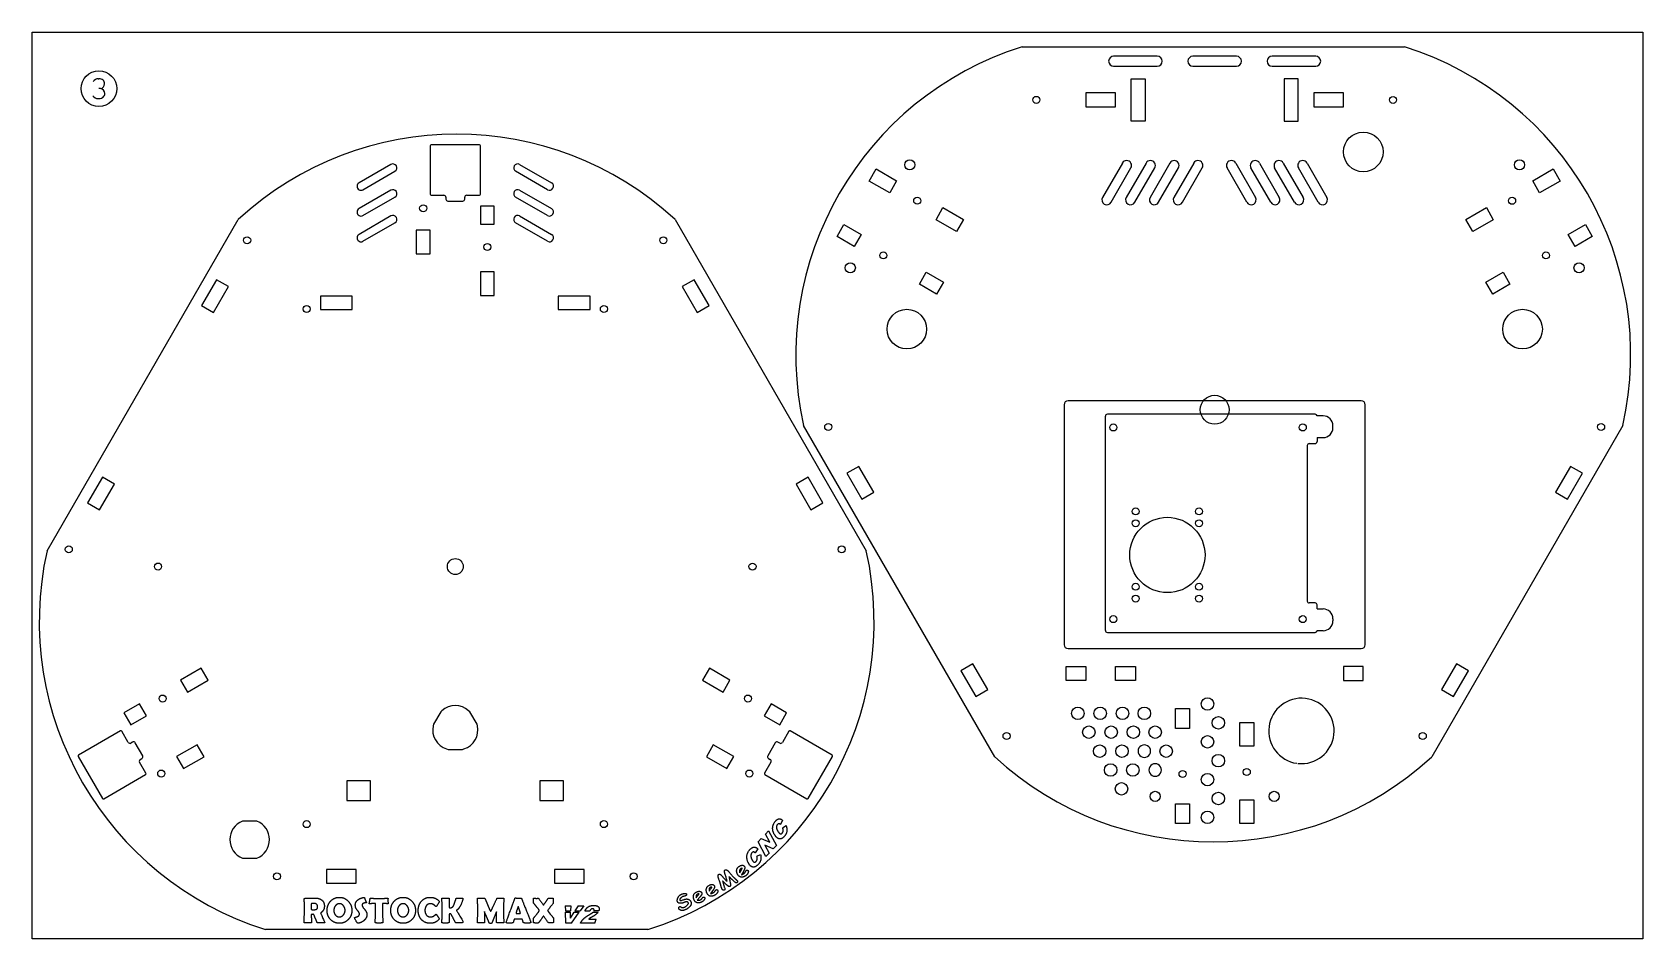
# Model space of a CAD drawing. Header units: inches. Extents: x 87 to 900, y 610 to 1067.
import ezdxf

# ---------------------------------------------------------------- set-up
doc = ezdxf.new("R2010")
doc.units = ezdxf.units.IN
doc.header["$MEASUREMENT"] = 0
doc.linetypes.add('Continuous2', pattern=[0])
doc.layers.add('68351 TABLE', color=1, linetype='Continuous')

msp = doc.modelspace()

# ---------------------------------------------------------------- linework, layer by layer
at = {"color": 3, "linetype": 'Continuous2', "lineweight": -3, "true_color": 0x00ff00}
for p, q in [((224.15, 630.09), (224.14, 630.23)), ((311.64, 630.22), (311.64, 630.39)), ((315.47, 630.2), (317.91, 624.53)), ((347.51, 630.57), (349.63, 630.57)), ((349.9, 630.4), (349.9, 628.18)), ((355.9, 626.74), (358.72, 626.74)), ((355.9, 626.74), (355.99, 624.11)), ((358.72, 626.74), (358.64, 624.11)), ((362.47, 626.74), (360.83, 624.11)), ((362.47, 626.74), (365.28, 626.74)), ((365.28, 626.74), (363.43, 624.11)), ((314.93, 618.07), (311.88, 618.07)), ((324.6, 618.07), (321.53, 618.07)), ((355.99, 624.11), (358.64, 624.11)), ((356.01, 623.46), (358.62, 623.46)), ((356.19, 617.99), (356.01, 623.46)), ((359.09, 617.99), (356.19, 617.99)), ((358.53, 620.42), (360.42, 623.46)), ((358.53, 620.42), (358.62, 623.46)), ((359.09, 617.99), (362.96, 623.46)), ((360.42, 623.46), (362.96, 623.46)), ((360.83, 624.11), (363.43, 624.11)), ((370.77, 617.99), (363.67, 617.99)), ((365.87, 624.11), (368.28, 624.11)), ((367.77, 620.02), (371.45, 620.02)), ((369.92, 623.46), (372.47, 623.46)), ((372.84, 624.11), (370.41, 624.11)), ((370.77, 617.99), (371.45, 620.02))]:
    msp.add_line(p, q, dxfattribs=at)
for points in [[(224.14, 630.23), (224.14, 630.4), (224.7, 630.47), (227.05, 630.57)], [(224.32, 624.23), (224.32, 627.99), (224.15, 630.09)], [(227.05, 630.57), (228.7, 630.59), (229.66, 630.59)], [(227.76, 627.63), (227.66, 627.37), (227.66, 625.95)], [(227.66, 625.95), (227.66, 625.75), (227.73, 624.99), (227.73, 624.8)], [(228.58, 627.92), (227.79, 627.92), (227.76, 627.63)], [(230.25, 627.59), (229.71, 627.92), (228.58, 627.92)], [(229.08, 624.7), (230.95, 624.7), (230.95, 626.12)], [(229.66, 630.59), (231.62, 630.59), (232.91, 629.67)], [(230.95, 626.12), (230.95, 627.19), (230.25, 627.59)], [(234.36, 626.7), (234.36, 625.47), (233.63, 623.94), (232.66, 623.21)], [(232.91, 629.67), (234.36, 628.68), (234.36, 626.7)], [(235.73, 624.37), (235.73, 627.09), (237.46, 628.97)], [(237.46, 628.97), (239.22, 630.95), (241.98, 630.95)], [(239.93, 626.66), (239.14, 625.68), (239.14, 624.37)], [(241.98, 627.73), (240.73, 627.73), (239.93, 626.66)], [(241.98, 630.95), (244.65, 630.95), (246.42, 628.97)], [(243.98, 626.68), (243.19, 627.73), (241.98, 627.73)], [(244.82, 624.38), (244.82, 625.73), (243.98, 626.68)], [(246.42, 628.97), (248.23, 627.08), (248.23, 624.37)], [(249.97, 627.09), (249.97, 628.72), (251.36, 629.74)], [(250.45, 625.12), (249.97, 626.04), (249.97, 627.09)], [(251.36, 629.74), (252.52, 630.64), (254.23, 630.88)], [(253.87, 627.83), (253.38, 627.57), (253.38, 627.01)], [(253.38, 627.01), (253.38, 626.47), (253.99, 625.7)], [(254.97, 628.14), (254.37, 628.14), (253.87, 627.83)], [(254.23, 630.88), (254.35, 630.95), (254.39, 630.95)], [(254.39, 630.95), (254.53, 630.95), (254.58, 630.68)], [(254.58, 630.68), (254.79, 630.05), (255.57, 628.33)], [(255.48, 628.11), (255.37, 628.11), (255.1, 628.14), (254.97, 628.14)], [(255.65, 628.21), (255.65, 628.11), (255.48, 628.11)], [(255.57, 628.33), (255.65, 628.3), (255.65, 628.21)], [(257.01, 627.78), (257.01, 627.92), (257.1, 628.4)], [(257.12, 627.73), (257.01, 627.73), (257.01, 627.78)], [(257.1, 628.4), (257.27, 628.98), (257.28, 629.13)], [(260.23, 627.92), (258.26, 627.73), (257.12, 627.73)], [(257.28, 629.13), (257.3, 629.51), (257.39, 629.9)], [(257.39, 629.9), (257.43, 630.57), (257.6, 630.57)], [(257.6, 630.57), (257.61, 630.57), (257.68, 630.57)], [(257.68, 630.57), (259.16, 630.38), (262.02, 630.38)], [(260.23, 624.74), (260.23, 625.46), (260.23, 627.92)], [(262.02, 630.38), (262.81, 630.38), (265.03, 630.46)], [(266.34, 627.73), (265.99, 627.73), (263.64, 627.92)], [(263.64, 627.92), (263.64, 625.57), (263.64, 624.72)], [(265.03, 630.46), (266.19, 630.57), (266.19, 630.57)], [(266.19, 630.57), (266.38, 630.57), (266.41, 630.48), (266.48, 630.38)], [(266.54, 627.84), (266.54, 627.73), (266.34, 627.73)], [(266.41, 629.71), (266.4, 629.29), (266.4, 629.1)], [(266.4, 629.1), (266.4, 628.9), (266.54, 628.04), (266.54, 627.84)], [(266.48, 630.38), (266.48, 630.1), (266.41, 629.71)], [(267.85, 624.37), (267.85, 627.09), (269.58, 628.97)], [(269.58, 628.97), (271.34, 630.95), (274.1, 630.95)], [(272.05, 626.66), (271.26, 625.68), (271.26, 624.37)], [(274.1, 627.73), (272.86, 627.73), (272.05, 626.66)], [(274.1, 630.95), (276.77, 630.95), (278.54, 628.97)], [(276.1, 626.68), (275.31, 627.73), (274.1, 627.73)], [(276.94, 624.38), (276.94, 625.73), (276.1, 626.68)], [(278.54, 628.97), (280.35, 627.08), (280.35, 624.37)], [(281.71, 624.37), (281.71, 627.05), (283.3, 628.94)], [(283.3, 628.94), (285, 630.95), (287.64, 630.95)], [(285.78, 626.68), (285.12, 625.75), (285.12, 624.4)], [(287.85, 627.73), (286.55, 627.73), (285.78, 626.68)], [(287.64, 630.95), (290.49, 630.95), (292.14, 629.15)], [(289.32, 627.36), (288.6, 627.73), (287.85, 627.73)], [(290.26, 626.66), (289.75, 627.07), (289.32, 627.36)], [(290.67, 626.29), (290.65, 626.29), (290.26, 626.66)], [(290.86, 626.4), (290.81, 626.29), (290.67, 626.29)], [(292.32, 628.79), (292.32, 628.68), (291.03, 626.49), (290.86, 626.4)], [(292.14, 629.15), (292.32, 628.95), (292.32, 628.79)], [(293.68, 630.41), (293.68, 630.6), (293.8, 630.6)], [(293.87, 624.17), (293.87, 625.18), (293.68, 629.34), (293.68, 630.41)], [(293.8, 630.6), (294.11, 630.6), (295.21, 630.57), (295.45, 630.57)], [(295.45, 630.57), (295.77, 630.57), (296.81, 630.6), (297.12, 630.6)], [(297.12, 630.6), (297.28, 630.6), (297.28, 630.43)], [(297.28, 630.43), (297.28, 629.73), (297.28, 627.05), (297.28, 626.42)], [(297.28, 626.42), (297.28, 625.64), (297.66, 625.64)], [(297.66, 625.64), (298.63, 625.64), (299.19, 626.22)], [(299.19, 626.22), (299.58, 626.64), (299.98, 627.78)], [(299.98, 627.78), (300.22, 628.68), (300.88, 630.39)], [(300.88, 630.39), (300.94, 630.6), (301.27, 630.6)], [(301.27, 630.6), (301.48, 630.6), (302.42, 630.57), (302.63, 630.57)], [(303.91, 628.91), (302.79, 625.49), (301.33, 624.6)], [(302.63, 630.57), (302.86, 630.57), (303.8, 630.59), (304.02, 630.59)], [(304.29, 630.39), (304.29, 630.06), (303.91, 628.91)], [(304.02, 630.59), (304.29, 630.59), (304.29, 630.39)], [(311.64, 630.39), (311.56, 630.57), (312.03, 630.57)], [(311.7, 628), (311.69, 628.74), (311.64, 630.22)], [(311.82, 624.15), (311.82, 625.16), (311.7, 628)], [(312.03, 630.57), (312.51, 630.57), (314.69, 630.57), (315.23, 630.57)], [(315.23, 630.57), (315.29, 630.57), (315.47, 630.2)], [(318.72, 624.59), (319.62, 626.46), (321.33, 630.21)], [(321.33, 630.21), (321.5, 630.57), (321.67, 630.57)], [(321.67, 630.57), (321.91, 630.57), (322.92, 630.47), (323.23, 630.47)], [(323.23, 630.47), (323.44, 630.47), (324.37, 630.59), (324.59, 630.59)], [(324.59, 630.59), (324.89, 630.59), (324.89, 630.39)], [(324.89, 630.39), (324.89, 629.31), (324.7, 625.15), (324.7, 624.14)], [(328.08, 623.84), (330.28, 629.7), (330.47, 630.28)], [(330.47, 630.28), (330.54, 630.63), (330.7, 630.63)], [(330.7, 630.63), (330.92, 630.63), (331.96, 630.57), (332.19, 630.57)], [(332.19, 626.31), (332, 625.92), (331.59, 624.7)], [(332.19, 630.57), (332.41, 630.57), (333.35, 630.61), (333.56, 630.61)], [(332.77, 624.71), (332.38, 625.94), (332.19, 626.31)], [(333.56, 630.61), (333.74, 630.61), (333.9, 630.29)], [(333.9, 630.29), (334.31, 629.35), (336.41, 623.97)], [(339.86, 630.3), (339.86, 630.48), (340.19, 630.48)], [(339.96, 629.27), (339.96, 629.45), (339.86, 630.12), (339.86, 630.3)], [(339.95, 628.34), (339.94, 628.53), (339.95, 628.86)], [(339.95, 628.86), (339.96, 629.18), (339.96, 629.27)], [(340.01, 627.97), (339.96, 628.11), (339.95, 628.34)], [(341.55, 626.07), (340.78, 627.01), (340.01, 627.97)], [(340.19, 630.48), (340.38, 630.48), (341.15, 630.44), (341.33, 630.44)], [(341.33, 630.44), (341.51, 630.44), (342.21, 630.46), (342.32, 630.46)], [(342.83, 624.33), (342.83, 624.54), (341.55, 626.07)], [(342.32, 630.46), (342.48, 630.46), (344.88, 627.08), (344.92, 627.08)], [(344.92, 627.08), (345.1, 627.22), (346.24, 628.91)], [(346.24, 628.91), (347.34, 630.57), (347.51, 630.57)], [(349.9, 628.18), (349.9, 627.96), (347.04, 624.42), (347.04, 624.35)], [(349.63, 630.57), (349.9, 630.57), (349.9, 630.4)], [(365.87, 624.11), (366.36, 625.12), (367.5, 626.25), (369.06, 626.86), (370.29, 626.86)], [(370.29, 626.86), (371.56, 626.86), (372.75, 626.27), (373.19, 625.04), (372.93, 624.34)], [(224.14, 618.35), (224.14, 619.31), (224.32, 623.26), (224.32, 624.23)], [(225.91, 618.07), (224.61, 618.07), (224.14, 618.14), (224.14, 618.35)], [(227.58, 618.09), (227.03, 618.07), (225.91, 618.07)], [(227.81, 618.1), (227.66, 618.1), (227.58, 618.09)], [(227.73, 624.8), (227.73, 624.77), (227.98, 624.75)], [(227.81, 622.35), (227.73, 622.35), (227.73, 621.92)], [(227.73, 621.92), (227.73, 621.32), (227.92, 618.88), (227.92, 618.29)], [(228.57, 622.42), (228.78, 622.35), (227.81, 622.35)], [(227.92, 618.29), (227.92, 618.12), (227.81, 618.1)], [(227.98, 624.75), (228.51, 624.7), (229.08, 624.7)], [(229.17, 621.89), (229.08, 622.33), (228.57, 622.42)], [(230.3, 619.29), (229.93, 620.19), (229.17, 621.89)], [(230.69, 618.31), (230.6, 618.66), (230.3, 619.29)], [(230.84, 618.13), (230.8, 618.15), (230.69, 618.31)], [(231.05, 618.1), (230.86, 618.12), (230.84, 618.13)], [(232.67, 618.07), (231.45, 618.07), (231.05, 618.1)], [(232.47, 622.91), (232.47, 622.91), (234.55, 618.29), (234.55, 618.07)], [(232.66, 623.21), (232.47, 623.05), (232.47, 622.91)], [(234.37, 618.1), (234.02, 618.07), (232.67, 618.07)], [(234.55, 618.07), (234.55, 618.1), (234.37, 618.1)], [(237.46, 619.78), (235.73, 621.6), (235.73, 624.37)], [(241.98, 617.88), (239.22, 617.88), (237.46, 619.78)], [(239.14, 624.37), (239.14, 623), (239.89, 622.06)], [(239.89, 622.06), (240.68, 621.1), (241.98, 621.1)], [(241.98, 621.1), (243.15, 621.1), (243.97, 622.1)], [(246.43, 619.77), (244.68, 617.88), (241.98, 617.88)], [(243.97, 622.1), (244.82, 623.07), (244.82, 624.38)], [(248.23, 624.37), (248.23, 621.58), (246.43, 619.77)], [(249.59, 620.72), (249.59, 620.78), (249.67, 620.8)], [(251.21, 617.88), (251.01, 617.88), (249.59, 620.41), (249.59, 620.72)], [(249.67, 620.8), (250.81, 621.1), (251.19, 621.29)], [(251.51, 623.8), (250.57, 624.97), (250.45, 625.12)], [(251.19, 621.29), (252.05, 621.7), (252.05, 622.51)], [(251.36, 617.89), (251.31, 617.88), (251.21, 617.88)], [(254.39, 619.27), (253.11, 618.15), (251.36, 617.89)], [(252.05, 622.51), (252.05, 623.08), (251.51, 623.8)], [(253.99, 625.7), (255.13, 624.33), (255.16, 624.21)], [(255.84, 622.31), (255.84, 620.56), (254.39, 619.27)], [(255.16, 624.21), (255.84, 623.26), (255.84, 622.31)], [(260.04, 618.32), (260.04, 619.41), (260.23, 623.65), (260.23, 624.74)], [(260.27, 618.07), (260.04, 618.1), (260.04, 618.32)], [(261.86, 617.96), (260.71, 617.96), (260.27, 618.07)], [(263.48, 618.07), (262.94, 617.96), (261.86, 617.96)], [(263.71, 618.1), (263.7, 618.09), (263.48, 618.07)], [(263.64, 624.72), (263.64, 623.63), (263.83, 619.39), (263.83, 618.3)], [(263.83, 618.3), (263.83, 618.13), (263.71, 618.1)], [(269.58, 619.78), (267.85, 621.6), (267.85, 624.37)], [(274.1, 617.88), (271.34, 617.88), (269.58, 619.78)], [(271.26, 624.37), (271.26, 623), (272.01, 622.06)], [(272.01, 622.06), (272.8, 621.1), (274.1, 621.1)], [(274.1, 621.1), (275.27, 621.1), (276.09, 622.1)], [(278.55, 619.77), (276.8, 617.88), (274.1, 617.88)], [(276.09, 622.1), (276.94, 623.07), (276.94, 624.38)], [(280.35, 624.37), (280.35, 621.58), (278.55, 619.77)], [(283.32, 619.71), (281.71, 621.56), (281.71, 624.37)], [(287.81, 617.88), (285.03, 617.88), (283.32, 619.71)], [(285.12, 624.4), (285.12, 623.03), (285.78, 622.09)], [(285.78, 622.09), (286.55, 621.1), (287.86, 621.1)], [(292.13, 619.79), (290.48, 617.88), (287.81, 617.88)], [(287.86, 621.1), (288.62, 621.1), (289.33, 621.39)], [(289.33, 621.39), (289.76, 621.67), (290.26, 622.07)], [(290.26, 622.07), (290.65, 622.42), (290.67, 622.42)], [(290.67, 622.42), (290.73, 622.42), (290.86, 622.3)], [(290.86, 622.3), (291.02, 622.13), (291.63, 621.19)], [(291.63, 621.19), (292.32, 620.22), (292.32, 620.16)], [(292.32, 620.16), (292.32, 620), (292.13, 619.79)], [(293.68, 618.32), (293.68, 619.27), (293.87, 623.2), (293.87, 624.17)], [(293.91, 618.07), (293.68, 618.1), (293.68, 618.32)], [(295.41, 617.96), (294.28, 617.96), (293.91, 618.07)], [(297, 618.07), (296.57, 617.96), (295.41, 617.96)], [(297.28, 618.34), (297.28, 618.09), (297, 618.07)], [(298.06, 622.73), (297.28, 622.5), (297.28, 622.42)], [(297.28, 622.42), (297.28, 621.73), (297.28, 619.04), (297.28, 618.34)], [(299.24, 620.73), (298.25, 622.54), (298.06, 622.73)], [(300.5, 618.35), (299.83, 619.51), (299.24, 620.73)], [(300.96, 618.11), (300.74, 618.14), (300.57, 618.18), (300.5, 618.35)], [(302.52, 618.07), (301.48, 618.07), (300.96, 618.11)], [(301.07, 624.35), (301.07, 624.36), (304.29, 619.04), (304.29, 618.52)], [(301.33, 624.6), (301.07, 624.42), (301.07, 624.35)], [(303.94, 618.12), (303.64, 618.07), (302.52, 618.07)], [(304.29, 618.52), (304.29, 618.18), (303.94, 618.12)], [(311.64, 618.3), (311.64, 619.27), (311.82, 623.19), (311.82, 624.15)], [(311.88, 618.07), (311.69, 618.07), (311.64, 618.14), (311.64, 618.3)], [(315.23, 618.34), (315.23, 618.07), (314.93, 618.07)], [(315.14, 623.64), (315.13, 623.67), (315.09, 623.77)], [(315.09, 623.77), (315.23, 623.65), (315.23, 623.47)], [(316.4, 620.81), (315.54, 622.81), (315.14, 623.64)], [(315.23, 623.47), (315.23, 622.65), (315.23, 619.22), (315.23, 618.34)], [(317.59, 617.97), (317.16, 618.94), (316.4, 620.81)], [(318.19, 617.79), (317.72, 617.79), (317.59, 617.97)], [(317.91, 624.53), (318.15, 623.96), (318.33, 623.96)], [(318.57, 617.8), (318.54, 617.79), (318.19, 617.79)], [(318.33, 623.96), (318.45, 623.96), (318.72, 624.59)], [(318.86, 618), (318.73, 617.89), (318.57, 617.8)], [(320.07, 621.02), (319.47, 619.5), (318.86, 618)], [(321.23, 623.65), (321.16, 623.62), (320.07, 621.02)], [(321.29, 623.42), (321.29, 623.64), (321.23, 623.65)], [(321.29, 618.33), (321.29, 619.21), (321.29, 622.54), (321.29, 623.42)], [(321.53, 618.07), (321.29, 618.07), (321.29, 618.33)], [(324.89, 618.31), (324.89, 618.07), (324.6, 618.07)], [(324.7, 624.14), (324.7, 623.11), (324.89, 619.27), (324.89, 618.31)], [(326.12, 618.19), (326.12, 618.47), (328.08, 623.84)], [(327.44, 617.96), (326.12, 617.96), (326.12, 618.19)], [(329.38, 618.07), (329.12, 617.96), (327.44, 617.96)], [(329.86, 618.9), (329.67, 618.11), (329.38, 618.07)], [(330.23, 619.96), (330.06, 619.8), (329.86, 618.9)], [(331.81, 619.96), (330.3, 619.96), (330.23, 619.96)], [(331.59, 624.7), (331.07, 623.24), (331.07, 623.01)], [(331.07, 623.01), (331.07, 622.82), (331.62, 622.8)], [(331.62, 622.8), (331.94, 622.73), (332.56, 622.73)], [(334.21, 619.89), (334.05, 619.96), (331.81, 619.96)], [(332.56, 622.73), (333.15, 622.73), (333.19, 622.86)], [(333.27, 622.92), (333.27, 623.26), (332.77, 624.71)], [(333.19, 622.86), (333.27, 622.88), (333.27, 622.92)], [(334.66, 618.48), (334.33, 619.83), (334.21, 619.89)], [(335.04, 618.07), (334.78, 618.11), (334.66, 618.48)], [(336.7, 617.96), (335.41, 617.96), (335.04, 618.07)], [(336.41, 623.97), (338.58, 618.5), (338.58, 618.29)], [(338.31, 618.07), (338.07, 617.96), (336.7, 617.96)], [(338.58, 618.29), (338.58, 618.11), (338.31, 618.07)], [(339.86, 619.25), (339.86, 620.37), (340.01, 620.56)], [(341.71, 617.98), (339.95, 617.98), (339.95, 618.36), (339.86, 619.07), (339.86, 619.25)], [(340.01, 620.56), (340.02, 620.57), (341.55, 622.5)], [(341.55, 622.5), (342.83, 624.05), (342.83, 624.33)], [(342.39, 618.07), (342.25, 617.98), (341.71, 617.98)], [(343.62, 619.67), (342.51, 618.1), (342.39, 618.07)], [(344.94, 621.52), (344.75, 621.36), (343.62, 619.67)], [(347.55, 618.14), (347.38, 618.14), (344.97, 621.52), (344.94, 621.52)], [(347.04, 624.35), (347.04, 624.18), (348.34, 622.53)], [(349.05, 618.12), (348.75, 618.12), (348.38, 618.12), (347.73, 618.14), (347.55, 618.14)], [(348.34, 622.53), (349.86, 620.64), (349.9, 620.58)], [(349.41, 618.12), (349.29, 618.12), (349.05, 618.12)], [(349.99, 618.3), (349.86, 618.12), (349.41, 618.12)], [(349.9, 620.58), (350.04, 620.39), (350.04, 619.28)], [(350.04, 619.28), (350.04, 618.47), (349.99, 618.3)], [(363.67, 617.99), (364.13, 619.05), (366.03, 620.97), (368.19, 622.25)], [(369.71, 621.22), (368.82, 620.71), (368.19, 620.32), (367.77, 620.02)], [(370.46, 624.24), (370.59, 624.63), (370.21, 625.22), (369.79, 625.22)]]:
    msp.add_open_spline(points, degree=2, dxfattribs=at)
for points, knots in [([(368.19, 622.25), (368.27, 622.3), (368.36, 622.35), (368.52, 622.46), (368.6, 622.51), (368.75, 622.6), (368.83, 622.65), (368.97, 622.74), (369.03, 622.79), (369.16, 622.87), (369.22, 622.91), (369.34, 622.99), (369.39, 623.03), (369.5, 623.11), (369.54, 623.14), (369.64, 623.21), (369.68, 623.25), (369.76, 623.31), (369.79, 623.34), (369.86, 623.4), (369.89, 623.43), (369.92, 623.46)], [0, 0, 0, 0, 0.300542, 0.300542, 0.581228, 0.581228, 0.842086, 0.842086, 1.08315, 1.08315, 1.304463, 1.304463, 1.506081, 1.506081, 1.68808, 1.68808, 1.85056, 1.85056, 1.993665, 1.993665, 2.117604, 2.117604, 2.117604, 2.117604]), ([(369.79, 625.22), (369.73, 625.22), (369.67, 625.21), (369.56, 625.2), (369.5, 625.19), (369.39, 625.16), (369.34, 625.14), (369.23, 625.1), (369.18, 625.08), (369.08, 625.02), (369.03, 624.99), (368.93, 624.92), (368.88, 624.88), (368.79, 624.8), (368.74, 624.75), (368.65, 624.65), (368.6, 624.59), (368.51, 624.47), (368.46, 624.4), (368.37, 624.26), (368.33, 624.19), (368.28, 624.11)], [0, 0, 0, 0, 0.174955, 0.174955, 0.346019, 0.346019, 0.515851, 0.515851, 0.68717, 0.68717, 0.862624, 0.862624, 1.046341, 1.046341, 1.246303, 1.246303, 1.465113, 1.465113, 1.704422, 1.704422, 1.965495, 1.965495, 1.965495, 1.965495]), ([(372.47, 623.46), (372.42, 623.38), (372.37, 623.31), (372.25, 623.17), (372.2, 623.1), (372.07, 622.95), (372.01, 622.88), (371.87, 622.74), (371.8, 622.68), (371.64, 622.53), (371.56, 622.46), (371.38, 622.32), (371.28, 622.24), (371.08, 622.09), (370.98, 622.02), (370.75, 621.86), (370.64, 621.78), (370.39, 621.62), (370.26, 621.54), (369.99, 621.38), (369.85, 621.3), (369.71, 621.22)], [0, 0, 0, 0, 0.270954, 0.270954, 0.548337, 0.548337, 0.833041, 0.833041, 1.134369, 1.134369, 1.465159, 1.465159, 1.826377, 1.826377, 2.218699, 2.218699, 2.642657, 2.642657, 3.098668, 3.098668, 3.58707, 3.58707, 3.58707, 3.58707]), ([(370.41, 624.11), (370.41, 624.12), (370.42, 624.13), (370.42, 624.14), (370.43, 624.15), (370.43, 624.16), (370.44, 624.18), (370.44, 624.19), (370.45, 624.2), (370.45, 624.21), (370.46, 624.23), (370.46, 624.23), (370.46, 624.24)], [0, 0, 0, 0, 0.0137003, 0.0273245, 0.0408741, 0.0543503, 0.0677545, 0.0810882, 0.0943528, 0.1075497, 0.1206803, 0.1337463, 0.1337463, 0.1337463, 0.1337463]), ([(372.93, 624.34), (372.93, 624.33), (372.92, 624.31), (372.92, 624.29), (372.91, 624.27), (372.9, 624.25), (372.89, 624.22), (372.88, 624.2), (372.87, 624.18), (372.86, 624.16), (372.85, 624.14), (372.85, 624.12), (372.84, 624.11)], [0, 0, 0, 0, 0.0239707, 0.0479542, 0.0719514, 0.0959632, 0.1199907, 0.1440347, 0.1680963, 0.1921763, 0.2162757, 0.2403955, 0.2403955, 0.2403955, 0.2403955])]:
    msp.add_open_spline(points, degree=3, knots=knots, dxfattribs=at)
at = {"layer": '68351 TABLE', "color": 2, "linetype": 'Continuous2', "lineweight": -3, "true_color": 0xffff00}
for p, q in [((86.91, 1067.26), (899.71, 1067.26)), ((86.91, 610.06), (86.91, 1067.26)), ((899.71, 1067.26), (899.71, 610.06)), ((899.71, 610.06), (86.91, 610.06))]:
    msp.add_line(p, q, dxfattribs=at)
at = {"layer": '68351 TABLE', "color": 1, "linetype": 'Continuous2', "lineweight": -3, "true_color": 0xff0000}
for p, q in [((586.45, 1059.88), (779.47, 1059.88)), ((94.38, 805.69), (190.89, 972.85)), ((411.35, 972.85), (507.85, 805.69)), ((628.51, 765.6), (628.51, 873.6)), ((734.37, 874.6), (629.51, 874.6)), ((738.35, 873.8), (735.35, 873.8)), ((572.73, 701.8), (476.22, 868.95)), ((735.35, 862.8), (738.35, 862.8)), ((735.35, 862.8), (735.35, 860.8)), ((743.35, 867.8), (743.35, 868.8)), ((889.69, 868.95), (793.19, 701.8)), ((730.35, 858.8), (730.35, 780.4)), ((731.35, 859.8), (734.35, 859.8)), ((734.35, 779.4), (731.35, 779.4)), ((735.35, 776.4), (735.35, 778.4)), ((735.35, 776.4), (738.35, 776.4)), ((629.51, 764.6), (734.37, 764.6)), ((738.35, 765.4), (735.35, 765.4)), ((743.35, 771.4), (743.35, 770.4)), ((397.63, 614.77), (204.61, 614.77))]:
    msp.add_line(p, q, dxfattribs=at)
at = {"layer": '68351 TABLE', "color": 5, "linetype": 'Continuous2', "lineweight": -3, "true_color": 0x0000ff}
for p, q in [((654.66, 1055.15), (632.66, 1055.15)), ((632.66, 1050.15), (654.66, 1050.15)), ((694.66, 1055.15), (672.66, 1055.15)), ((672.66, 1050.15), (694.66, 1050.15)), ((734.66, 1055.15), (712.66, 1055.15)), ((712.66, 1050.15), (734.66, 1050.15)), ((641.46, 1022.42), (641.46, 1043.82)), ((641.46, 1043.82), (648.66, 1043.82)), ((648.66, 1043.82), (648.66, 1022.42)), ((725.86, 1043.82), (718.66, 1043.82)), ((718.66, 1043.82), (718.66, 1022.42)), ((725.86, 1022.42), (725.86, 1043.82)), ((618.66, 1036.62), (618.66, 1029.62)), ((633.66, 1036.62), (618.66, 1036.62)), ((633.66, 1029.62), (633.66, 1036.62)), ((748.66, 1036.62), (733.66, 1036.62)), ((733.66, 1036.62), (733.66, 1029.62)), ((748.66, 1029.62), (748.66, 1036.62)), ((618.66, 1029.62), (633.66, 1029.62)), ((733.66, 1029.62), (748.66, 1029.62)), ((648.66, 1022.42), (641.46, 1022.42)), ((718.66, 1022.42), (725.86, 1022.42)), ((287.72, 1009.97), (287.72, 985.57)), ((312.62, 1010.47), (288.22, 1010.47)), ((313.12, 985.57), (313.12, 1009.97)), ((267.95, 1000.58), (251.84, 991.28)), ((332.89, 1000.58), (349, 991.28)), ((637.06, 1001.3), (627.06, 983.98)), ((649.06, 1001.3), (639.06, 983.98)), ((661.06, 1001.3), (651.06, 983.98)), ((673.06, 1001.3), (663.06, 983.98)), ((694.26, 1001.3), (704.26, 983.98)), ((706.26, 1001.3), (716.26, 983.98)), ((718.26, 1001.3), (728.26, 983.98)), ((730.26, 1001.3), (740.26, 983.98)), ((253.84, 987.82), (269.95, 997.12)), ((347, 987.82), (330.89, 997.12)), ((509.27, 992.22), (512.77, 998.29)), ((519.66, 986.22), (509.27, 992.22)), ((512.77, 998.29), (523.16, 992.29)), ((523.16, 992.29), (519.66, 986.22)), ((631.39, 981.48), (641.39, 998.8)), ((643.39, 981.48), (653.39, 998.8)), ((655.39, 981.48), (665.39, 998.8)), ((667.39, 981.48), (677.39, 998.8)), ((699.93, 981.48), (689.93, 998.8)), ((711.93, 981.48), (701.93, 998.8)), ((723.93, 981.48), (713.93, 998.8)), ((735.93, 981.48), (725.93, 998.8)), ((844.16, 992.29), (854.55, 998.29)), ((847.66, 986.22), (844.16, 992.29)), ((858.05, 992.22), (847.66, 986.22)), ((854.55, 998.29), (858.05, 992.22)), ((267.95, 987.58), (251.84, 978.28)), ((253.84, 974.82), (269.95, 984.12)), ((288.22, 985.07), (294.67, 985.07)), ((295.67, 984.07), (295.67, 983.07)), ((305.17, 983.07), (305.17, 984.07)), ((306.17, 985.07), (312.62, 985.07)), ((347, 974.82), (330.89, 984.12)), ((332.89, 987.58), (349, 978.28)), ((296.67, 982.07), (304.17, 982.07)), ((320.12, 979.47), (313.12, 979.47)), ((313.12, 979.47), (313.12, 970.47)), ((320.12, 970.47), (320.12, 979.47)), ((543.04, 972.72), (546.54, 978.79)), ((546.54, 978.79), (556.94, 972.79)), ((810.38, 972.79), (820.77, 978.79)), ((820.77, 978.79), (824.27, 972.72)), ((267.95, 974.58), (251.84, 965.28)), ((253.84, 961.82), (269.95, 971.12)), ((287.72, 967.47), (280.72, 967.47)), ((280.72, 967.47), (280.72, 955.47)), ((287.72, 955.47), (287.72, 967.47)), ((313.12, 970.47), (320.12, 970.47)), ((347, 961.82), (330.89, 971.12)), ((332.89, 974.58), (349, 965.28)), ((493.07, 964.17), (496.57, 970.23)), ((496.57, 970.23), (505.23, 965.23)), ((553.44, 966.72), (543.04, 972.72)), ((556.94, 972.79), (553.44, 966.72)), ((813.88, 966.72), (810.38, 972.79)), ((824.27, 972.72), (813.88, 966.72)), ((862.09, 965.23), (870.75, 970.23)), ((870.75, 970.23), (874.25, 964.17)), ((501.73, 959.17), (493.07, 964.17)), ((505.23, 965.23), (501.73, 959.17)), ((865.59, 959.17), (862.09, 965.23)), ((874.25, 964.17), (865.59, 959.17)), ((280.72, 955.47), (287.72, 955.47)), ((320.12, 946.47), (313.12, 946.47)), ((313.12, 946.47), (313.12, 934.47)), ((320.12, 934.47), (320.12, 946.47)), ((534.64, 940.17), (538.14, 946.23)), ((538.14, 946.23), (546.8, 941.23)), ((820.52, 941.23), (829.18, 946.23)), ((829.18, 946.23), (832.68, 940.17)), ((179.85, 942.44), (172.35, 929.44)), ((178.42, 925.94), (185.92, 938.94)), ((185.92, 938.94), (179.85, 942.44)), ((420.98, 942.44), (414.92, 938.94)), ((414.92, 938.94), (422.42, 925.94)), ((428.48, 929.44), (420.98, 942.44)), ((543.3, 935.17), (534.64, 940.17)), ((546.8, 941.23), (543.3, 935.17)), ((824.02, 935.17), (820.52, 941.23)), ((832.68, 940.17), (824.02, 935.17)), ((172.35, 929.44), (178.42, 925.94)), ((248.42, 934.2), (232.42, 934.2)), ((232.42, 934.2), (232.42, 927.34)), ((232.42, 927.34), (248.42, 927.34)), ((248.42, 927.34), (248.42, 934.2)), ((313.12, 934.47), (320.12, 934.47)), ((368.42, 934.2), (352.42, 934.2)), ((352.42, 934.2), (352.42, 927.34)), ((352.42, 927.34), (368.42, 927.34)), ((368.42, 927.34), (368.42, 934.2)), ((422.42, 925.94), (428.48, 929.44)), ((607.66, 879.38), (607.66, 758.38)), ((757.66, 881.38), (609.66, 881.38)), ((759.66, 758.38), (759.66, 879.38)), ((504.16, 848.3), (498.09, 844.8)), ((511.66, 835.31), (504.16, 848.3)), ((863.16, 848.3), (855.66, 835.31)), ((869.22, 844.8), (863.16, 848.3)), ((122.35, 842.84), (114.85, 829.85)), ((120.92, 826.35), (128.42, 839.34)), ((128.42, 839.34), (122.35, 842.84)), ((478.48, 842.84), (472.42, 839.34)), ((472.42, 839.34), (479.92, 826.35)), ((485.98, 829.85), (478.48, 842.84)), ((498.09, 844.8), (505.59, 831.81)), ((861.72, 831.81), (869.22, 844.8)), ((114.85, 829.85), (120.92, 826.35)), ((479.92, 826.35), (485.98, 829.85)), ((505.59, 831.81), (511.66, 835.31)), ((855.66, 835.31), (861.72, 831.81)), ((609.66, 756.38), (757.66, 756.38)), ((561.66, 748.7), (555.59, 745.2)), ((569.16, 735.71), (561.66, 748.7)), ((805.66, 748.7), (798.16, 735.71)), ((811.72, 745.2), (805.66, 748.7)), ((172.18, 746.48), (161.79, 740.48)), ((161.79, 740.48), (165.29, 734.42)), ((165.29, 734.42), (175.68, 740.42)), ((175.68, 740.42), (172.18, 746.48)), ((428.65, 746.48), (425.15, 740.42)), ((425.15, 740.42), (435.55, 734.42)), ((439.05, 740.48), (428.65, 746.48)), ((435.55, 734.42), (439.05, 740.48)), ((555.59, 745.2), (563.09, 732.21)), ((608.66, 747.38), (618.66, 747.38)), ((608.66, 740.38), (608.66, 747.38)), ((618.66, 740.38), (608.66, 740.38)), ((618.66, 747.38), (618.66, 740.38)), ((633.66, 747.38), (643.66, 747.38)), ((633.66, 740.38), (633.66, 747.38)), ((643.66, 740.38), (633.66, 740.38)), ((643.66, 747.38), (643.66, 740.38)), ((758.66, 747.38), (748.66, 747.38)), ((748.66, 747.38), (748.66, 740.38)), ((748.66, 740.38), (758.66, 740.38)), ((758.66, 740.38), (758.66, 747.38)), ((804.22, 732.21), (811.72, 745.2)), ((563.09, 732.21), (569.16, 735.71)), ((798.16, 735.71), (804.22, 732.21)), ((141.01, 728.48), (133.21, 723.98)), ((133.21, 723.98), (136.71, 717.92)), ((144.51, 722.42), (141.01, 728.48)), ((293.12, 724.57), (289.45, 718.22)), ((293.68, 725.09), (293.12, 724.57)), ((307.72, 724.57), (307.16, 725.09)), ((311.39, 718.22), (307.72, 724.57)), ((459.83, 728.48), (456.33, 722.42)), ((467.63, 723.98), (459.83, 728.48)), ((464.13, 717.92), (467.63, 723.98)), ((663.96, 726.18), (670.96, 726.18)), ((663.96, 716.18), (663.96, 726.18)), ((670.96, 726.18), (670.96, 716.18)), ((136.71, 717.92), (144.51, 722.42)), ((289.45, 718.22), (289.28, 717.48)), ((311.56, 717.48), (311.39, 718.22)), ((456.33, 722.42), (464.13, 717.92)), ((670.96, 716.18), (663.96, 716.18)), ((696.36, 719.18), (703.36, 719.18)), ((696.36, 707.18), (696.36, 719.18)), ((703.36, 719.18), (703.36, 707.18)), ((131.43, 714.87), (110.3, 702.67)), ((135.34, 709.1), (132.11, 714.69)), ((137.57, 709.24), (136.7, 708.74)), ((142.69, 702.37), (138.94, 708.87)), ((170.2, 707.92), (159.8, 701.92)), ((173.7, 701.86), (170.2, 707.92)), ((430.64, 707.92), (427.14, 701.86)), ((441.03, 701.92), (430.64, 707.92)), ((461.9, 708.87), (458.15, 702.37)), ((464.13, 708.74), (463.27, 709.24)), ((468.73, 714.69), (465.5, 709.1)), ((490.54, 702.67), (469.41, 714.87)), ((703.36, 707.18), (696.36, 707.18)), ((110.12, 701.99), (122.32, 680.86)), ((144.31, 693.56), (141.09, 699.14)), ((141.45, 700.51), (142.32, 701.01)), ((159.8, 701.92), (163.3, 695.86)), ((163.3, 695.86), (173.7, 701.86)), ((296.02, 705.8), (296.75, 705.57)), ((296.75, 705.57), (304.09, 705.57)), ((304.09, 705.57), (304.81, 705.8)), ((427.14, 701.86), (437.53, 695.86)), ((437.53, 695.86), (441.03, 701.92)), ((459.75, 699.14), (456.53, 693.56)), ((458.52, 701.01), (459.38, 700.51)), ((478.52, 680.86), (490.72, 701.99)), ((123, 680.67), (144.13, 692.87)), ((456.71, 692.87), (477.84, 680.67)), ((257.72, 689.77), (245.72, 689.77)), ((245.72, 689.77), (245.72, 679.77)), ((257.72, 679.77), (257.72, 689.77)), ((355.12, 689.77), (343.12, 689.77)), ((343.12, 689.77), (343.12, 679.77)), ((355.12, 679.77), (355.12, 689.77)), ((245.72, 679.77), (257.72, 679.77)), ((343.12, 679.77), (355.12, 679.77)), ((663.96, 678.18), (670.96, 678.18)), ((663.96, 668.18), (663.96, 678.18)), ((670.96, 678.18), (670.96, 668.18)), ((696.36, 680.18), (703.36, 680.18)), ((696.36, 668.18), (696.36, 680.18)), ((703.36, 680.18), (703.36, 668.18)), ((200.33, 669.38), (192.98, 669.38)), ((670.96, 668.18), (663.96, 668.18)), ((703.36, 668.18), (696.36, 668.18)), ((192.98, 650.78), (200.33, 650.78)), ((250.42, 645.03), (235.42, 645.03)), ((235.42, 645.03), (235.42, 638.03)), ((250.42, 638.03), (250.42, 645.03)), ((365.42, 645.03), (350.42, 645.03)), ((350.42, 645.03), (350.42, 638.03)), ((365.42, 638.03), (365.42, 645.03)), ((235.42, 638.03), (250.42, 638.03)), ((350.42, 638.03), (365.42, 638.03))]:
    msp.add_line(p, q, dxfattribs=at)
at = {"layer": '68351 TABLE', "color": 3, "linetype": 'Continuous2', "lineweight": -3, "true_color": 0x00ff00}
for p, q in [((120.21, 1043.81), (120.57, 1043.81)), ((120.06, 1033.81), (120.72, 1033.81)), ((121.31, 1038.81), (120.59, 1038.81))]:
    msp.add_line(p, q, dxfattribs=at)
at = {"layer": '68351 TABLE', "color": 7, "linetype": 'Continuous2', "lineweight": -3, "true_color": 0xffffff}
for p, q in [((465.59, 669.81), (464.49, 667.69)), ((465.61, 666.05), (467.35, 667.13)), ((453.23, 659), (454.82, 660.67)), ((457.18, 651.47), (453.23, 659)), ((454.82, 660.67), (459.09, 658.7)), ((456.9, 662.86), (458.51, 664.55)), ((459.09, 658.7), (456.9, 662.86)), ((458.51, 664.55), (462.46, 657.03)), ((453.09, 655.38), (451.72, 653.4)), ((452.64, 651.65), (454.51, 652.52)), ((456.61, 657.29), (458.78, 653.16)), ((460.85, 655.33), (456.61, 657.29)), ((458.78, 653.16), (457.18, 651.47)), ((462.46, 657.03), (460.85, 655.33)), ((436.7, 642.49), (436.31, 643.69)), ((445.8, 644.06), (444.79, 642.32)), ((430.37, 634.43), (429.22, 632.87)), ((438.1, 636.56), (437.36, 637.24)), ((438.98, 639.19), (439.2, 638.21)), ((441.52, 638.66), (440.54, 639.54)), ((423.82, 631.04), (422.57, 629.56))]:
    msp.add_line(p, q, dxfattribs=at)
at = {"layer": '68351 TABLE', "color": 3, "linetype": 'Continuous2', "lineweight": -3, "true_color": 0x00ff00}
msp.add_circle((120.59, 1038.81), 9, dxfattribs=at)
at = {"layer": '68351 TABLE', "color": 5, "linetype": 'Continuous2', "lineweight": -3, "true_color": 0x0000ff}
for centre, radius in [((593.66, 1033.12), 1.78), ((773.66, 1033.12), 1.77), ((758.66, 1006.88), 10), ((529.78, 1000.36), 2.55), ((837.53, 1000.36), 2.55), ((533.54, 982.26), 1.77), ((833.78, 982.26), 1.78), ((284.22, 978.47), 1.78), ((195.39, 962.34), 1.78), ((316.62, 958.95), 1.77), ((405.45, 962.34), 1.78), ((516.47, 954.7), 1.77), ((850.85, 954.7), 1.77), ((499.78, 948.4), 2.55), ((867.53, 948.4), 2.55), ((225.42, 927.68), 1.78), ((375.42, 927.68), 1.78), ((528.3, 917.53), 10), ((839.02, 917.53), 10), ((488.63, 868.2), 1.77), ((632.51, 867.95), 1.78), ((728.11, 867.95), 1.78), ((878.69, 868.2), 1.77), ((659.79, 803.61), 19), ((643.79, 825.61), 1.77), ((643.79, 819.61), 1.77), ((675.79, 825.61), 1.77), ((675.79, 819.61), 1.77), ((105.39, 806.45), 1.77), ((495.45, 806.45), 1.78), ((150.42, 797.77), 1.78), ((300.42, 797.77), 4), ((450.42, 797.77), 1.77), ((643.79, 787.61), 1.78), ((675.79, 787.61), 1.77), ((643.79, 781.61), 1.77), ((675.79, 781.61), 1.77), ((632.51, 771.25), 1.77), ((728.11, 771.25), 1.77), ((152.73, 731.21), 1.78), ((448.11, 731.21), 1.77), ((680.03, 728.46), 3.15), ((614.63, 723.75), 3.15), ((625.89, 723.75), 3.15), ((637.15, 723.75), 3.15), ((648.15, 723.75), 3.15), ((620.13, 714.22), 3.15), ((631.39, 714.22), 3.15), ((642.65, 714.22), 3.15), ((653.65, 714.22), 3.15), ((685.53, 718.93), 3.15), ((578.63, 712.31), 1.77), ((625.63, 704.7), 3.15), ((636.89, 704.7), 3.15), ((659.15, 704.69), 3.15), ((680.03, 709.4), 3.15), ((788.69, 712.31), 1.77), ((685.53, 699.87), 3.15), ((152.03, 693.39), 1.78), ((448.81, 693.39), 1.77), ((631.13, 695.17), 3.15), ((642.39, 695.17), 3.15), ((667.46, 693.18), 1.78), ((680.03, 690.34), 3.15), ((699.86, 694.18), 1.78), ((636.63, 685.64), 3.15), ((653.66, 681.88), 2.55), ((685.53, 680.81), 3.15), ((713.66, 681.88), 2.55), ((225.42, 667.87), 1.78), ((375.42, 667.87), 1.77), ((680.03, 671.28), 3.15), ((210.42, 641.53), 1.77), ((390.42, 641.53), 1.77)]:
    msp.add_circle(centre, radius, dxfattribs=at)
at = {"layer": '68351 TABLE', "color": 2, "linetype": 'Continuous2', "lineweight": -3, "true_color": 0xffff00}
msp.add_circle((683.66, 876.88), 7.28, dxfattribs=at)
at = {"layer": '68351 TABLE', "color": 1, "linetype": 'Continuous2', "lineweight": -3, "true_color": 0xff0000}
for centre, radius, start, end in [((635.33, 904.38), 163, 107.44833, 192.55167), ((730.59, 904.38), 163, 347.44833, 72.55167), ((301.12, 852.77), 163, 47.44833, 132.55167), ((629.51, 873.6), 1, 90, 180), ((734.37, 873.6), 1, 11.53696, 90), ((738.35, 868.8), 5, 0, 90), ((738.35, 867.8), 5, 270, 0), ((731.35, 858.8), 1, 90, 180), ((734.35, 860.8), 1, 270, 0), ((253.49, 770.27), 163, 167.44833, 252.55167), ((348.75, 770.27), 163, 287.44833, 12.55167), ((731.35, 780.4), 1, 180, 270), ((734.35, 778.4), 1, 360, 90), ((738.35, 771.4), 5, 0, 90), ((629.51, 765.6), 1, 180, 270), ((734.37, 765.6), 1, 270, 348.46304), ((738.35, 770.4), 5, 270, 360), ((682.96, 821.88), 163, 227.44833, 312.55167)]:
    msp.add_arc(centre, radius, start, end, dxfattribs=at)
at = {"layer": '68351 TABLE', "color": 5, "linetype": 'Continuous2', "lineweight": -3, "true_color": 0x0000ff}
for centre, radius, start, end in [((632.66, 1052.65), 2.5, 90, 270), ((654.66, 1052.65), 2.5, 270, 90), ((672.66, 1052.65), 2.5, 90, 270), ((694.66, 1052.65), 2.5, 270, 90), ((712.66, 1052.65), 2.5, 90, 270), ((734.66, 1052.65), 2.5, 270, 90), ((288.22, 1009.97), 0.5, 90, 180), ((312.62, 1009.97), 0.5, 360, 90), ((268.95, 998.85), 2, 300, 120), ((331.89, 998.85), 2, 60, 240), ((639.22, 1000.05), 2.5, 330, 150), ((651.22, 1000.05), 2.5, 330, 150), ((663.22, 1000.05), 2.5, 330, 150), ((675.22, 1000.05), 2.5, 330, 150), ((692.1, 1000.05), 2.5, 30, 210), ((704.1, 1000.05), 2.5, 30, 210), ((716.1, 1000.05), 2.5, 30, 210), ((728.1, 1000.05), 2.5, 30, 210), ((252.84, 989.55), 2, 120, 300), ((268.95, 985.85), 2, 300, 120), ((288.22, 985.57), 0.5, 180, 270), ((294.67, 984.07), 1, 360, 90), ((306.17, 984.07), 1, 90, 180), ((312.62, 985.57), 0.5, 270, 0), ((331.89, 985.85), 2, 60, 240), ((348, 989.55), 2, 240, 60), ((629.22, 982.73), 2.5, 150, 330), ((641.22, 982.73), 2.5, 150, 330), ((653.22, 982.73), 2.5, 150, 330), ((665.22, 982.73), 2.5, 150, 330), ((702.1, 982.73), 2.5, 210, 30), ((714.1, 982.73), 2.5, 210, 30), ((726.1, 982.73), 2.5, 210, 30), ((738.1, 982.73), 2.5, 210, 30), ((252.84, 976.55), 2, 120, 300), ((296.67, 983.07), 1, 180, 270), ((304.17, 983.07), 1, 270, 360), ((348, 976.55), 2, 240, 60), ((268.95, 972.85), 2, 300, 120), ((331.89, 972.85), 2, 60, 240), ((252.84, 963.55), 2, 120, 300), ((348, 963.55), 2, 240, 60), ((609.66, 879.38), 2, 90, 180), ((757.66, 879.38), 2, 360, 90), ((609.66, 758.38), 2, 180, 270), ((757.66, 758.38), 2, 270, 360), ((300.42, 717.77), 9.95, 47.34144, 132.65856), ((727.45, 714.88), 16.5, 263.91638, 261.96284), ((298.99, 715.3), 9.95, 167.34144, 252.65856), ((301.85, 715.3), 9.95, 287.34144, 12.65856), ((131.68, 714.44), 0.5, 30, 120), ((136.2, 709.6), 1, 210, 300), ((138.07, 708.37), 1, 30, 120), ((462.77, 708.37), 1, 60, 150), ((464.63, 709.6), 1, 240, 330), ((469.16, 714.44), 0.5, 60, 150), ((648.15, 704.7), 3.15, 359.93233, 180.06767), ((110.55, 702.24), 0.5, 120, 210), ((141.95, 699.64), 1, 120, 210), ((141.82, 701.87), 1, 300, 30), ((459.02, 701.87), 1, 150, 240), ((458.88, 699.64), 1, 330, 60), ((490.29, 702.24), 0.5, 330, 60), ((648.15, 704.69), 3.15, 179.93233, 0.06767), ((143.88, 693.31), 0.5, 300, 30), ((456.96, 693.31), 0.5, 150, 240), ((653.65, 695.17), 3.15, 359.89849, 180.10151), ((653.65, 695.16), 3.15, 179.89849, 0.10151), ((122.75, 681.11), 0.5, 210, 300), ((478.09, 681.11), 0.5, 240, 330), ((196.66, 660.08), 10, 111.56519, 248.43481), ((196.66, 660.08), 10, 291.56519, 68.43481)]:
    msp.add_arc(centre, radius, start, end, dxfattribs=at)
at = {"layer": '68351 TABLE', "color": 3, "linetype": 'Continuous2', "lineweight": -3, "true_color": 0x00ff00}
for centre, radius, start, end in [((120.21, 1040.92), 2.88, 89.99987, 149.70683), ((120.57, 1040.65), 3.15, 48.81408, 89.99987), ((120.91, 1041.31), 2.52, 279.08813, 0.00001), ((121.15, 1041.31), 2.29, 0, 48.81407), ((120.06, 1036.69), 2.88, 210.29317, 270.00008), ((120.72, 1036.96), 3.15, 270.00008, 311.1859), ((121.05, 1036.31), 2.52, 0.00001, 84.18503), ((121.29, 1036.31), 2.29, 311.1859, 0.00001)]:
    msp.add_arc(centre, radius, start, end, dxfattribs=at)
at = {"layer": '68351 TABLE', "color": 7, "linetype": 'Continuous2', "lineweight": -3, "true_color": 0xffffff}
for points, knots in [([(461.64, 662.39), (461.55, 662.54), (461.37, 662.83), (461.15, 663.28), (460.96, 663.73), (460.81, 664.18), (460.7, 664.62), (460.62, 665.07), (460.58, 665.52), (460.58, 665.96), (460.62, 666.4), (460.69, 666.83), (460.8, 667.26), (460.94, 667.67), (461.12, 668.07), (461.34, 668.47), (461.59, 668.86), (461.78, 669.1), (461.88, 669.23)], [0, 0, 0, 0, 0.070366, 0.138487, 0.204358, 0.268447, 0.331088, 0.392494, 0.453121, 0.513606, 0.5737, 0.63293, 0.692152, 0.751576, 0.811625, 0.872901, 0.935531, 1, 1, 1, 1]), ([(461.88, 669.23), (461.96, 669.32), (462.11, 669.5), (462.34, 669.74), (462.58, 669.96), (462.81, 670.13), (463.04, 670.28), (463.27, 670.39), (463.5, 670.47), (463.72, 670.52), (463.95, 670.53), (464.18, 670.52), (464.41, 670.47), (464.65, 670.4), (464.88, 670.3), (465.12, 670.16), (465.36, 670), (465.51, 669.87), (465.59, 669.81)], [0, 0, 0, 0, 0.083439, 0.161471, 0.233614, 0.300577, 0.362663, 0.421042, 0.475981, 0.528335, 0.57985, 0.632205, 0.685873, 0.741637, 0.800539, 0.863013, 0.929199, 1, 1, 1, 1]), ([(462.96, 667.61), (462.92, 667.55), (462.83, 667.44), (462.73, 667.26), (462.65, 667.08), (462.58, 666.88), (462.54, 666.67), (462.51, 666.46), (462.5, 666.23), (462.52, 666.08), (462.52, 666)], [0, 0, 0, 0, 0.121378, 0.241588, 0.360989, 0.481738, 0.604535, 0.730937, 0.863075, 1, 1, 1, 1]), ([(464.03, 667.98), (463.99, 668), (463.89, 668.02), (463.75, 668.04), (463.6, 668.03), (463.47, 667.99), (463.33, 667.93), (463.2, 667.84), (463.07, 667.74), (463, 667.65), (462.96, 667.61)], [0, 0, 0, 0, 0.122708, 0.240465, 0.355141, 0.472987, 0.594126, 0.719711, 0.854023, 1, 1, 1, 1]), ([(464.49, 667.69), (464.44, 667.72), (464.36, 667.79), (464.24, 667.88), (464.14, 667.94), (464.07, 667.97), (464.03, 667.98)], [0, 0, 0, 0, 0.315533, 0.584049, 0.814302, 1, 1, 1, 1]), ([(467.35, 667.13), (467.4, 666.97), (467.52, 666.65), (467.64, 666.17), (467.73, 665.69), (467.77, 665.23), (467.78, 664.78), (467.74, 664.34), (467.67, 663.91), (467.57, 663.56), (467.47, 663.29), (467.39, 663.08), (467.29, 662.87), (467.18, 662.67), (467.05, 662.46), (466.92, 662.26), (466.77, 662.05), (466.66, 661.91), (466.6, 661.84)], [0, 0, 0, 0, 0.0921866, 0.1804579, 0.2658194, 0.3483433, 0.4285815, 0.5068692, 0.5837985, 0.6604328, 0.6989761, 0.7385412, 0.7789417, 0.8205429, 0.8634657, 0.9076584, 0.9530295, 1, 1, 1, 1]), ([(466.6, 661.84), (466.53, 661.76), (466.4, 661.61), (466.2, 661.39), (466, 661.19), (465.8, 661.02), (465.61, 660.86), (465.42, 660.73), (465.23, 660.63), (465.04, 660.54), (464.85, 660.48), (464.66, 660.43), (464.46, 660.41), (464.26, 660.42), (464.05, 660.44), (463.83, 660.49), (463.61, 660.55), (463.38, 660.64), (463.15, 660.76), (462.93, 660.9), (462.71, 661.08), (462.48, 661.28), (462.27, 661.52), (462.05, 661.78), (461.84, 662.07), (461.7, 662.28), (461.64, 662.39)], [0, 0, 0, 0, 0.050325, 0.097989, 0.142534, 0.18445, 0.223847, 0.260726, 0.295291, 0.327897, 0.359455, 0.39092, 0.422646, 0.455054, 0.488778, 0.523864, 0.560586, 0.599525, 0.640218, 0.682846, 0.72802, 0.775871, 0.826886, 0.880924, 0.938594, 1, 1, 1, 1]), ([(462.52, 666), (462.53, 665.94), (462.55, 665.81), (462.59, 665.62), (462.65, 665.42), (462.73, 665.22), (462.81, 665), (462.93, 664.78), (463.05, 664.55), (463.15, 664.39), (463.19, 664.32)], [0, 0, 0, 0, 0.101065, 0.207076, 0.320344, 0.440773, 0.568182, 0.703958, 0.848068, 1, 1, 1, 1]), ([(463.19, 664.32), (463.25, 664.22), (463.37, 664.04), (463.55, 663.79), (463.71, 663.57), (463.88, 663.39), (464.03, 663.23), (464.18, 663.11), (464.33, 663.03), (464.47, 662.98), (464.6, 662.95), (464.73, 662.95), (464.86, 662.97), (464.99, 663.02), (465.12, 663.09), (465.24, 663.17), (465.36, 663.28), (465.43, 663.37), (465.47, 663.41)], [0, 0, 0, 0, 0.1109943, 0.21216, 0.3030742, 0.3838203, 0.4552922, 0.5180178, 0.5729555, 0.6205278, 0.6645822, 0.7073787, 0.7501117, 0.7940817, 0.8402412, 0.8890478, 0.9424759, 1, 1, 1, 1]), ([(465.47, 663.41), (465.51, 663.46), (465.58, 663.55), (465.67, 663.69), (465.75, 663.83), (465.81, 663.98), (465.86, 664.13), (465.9, 664.28), (465.92, 664.44), (465.93, 664.66), (465.91, 664.94), (465.85, 665.29), (465.75, 665.67), (465.66, 665.92), (465.61, 666.05)], [0, 0, 0, 0, 0.062209, 0.122615, 0.18127, 0.238862, 0.295586, 0.35194, 0.407947, 0.465162, 0.58405, 0.711784, 0.849914, 1, 1, 1, 1]), ([(448.24, 648.46), (448.17, 648.61), (448.03, 648.92), (447.86, 649.39), (447.73, 649.86), (447.64, 650.32), (447.58, 650.78), (447.56, 651.23), (447.57, 651.68), (447.63, 652.12), (447.72, 652.56), (447.84, 652.98), (448, 653.39), (448.19, 653.78), (448.42, 654.16), (448.69, 654.53), (448.98, 654.89), (449.21, 655.11), (449.32, 655.23)], [0, 0, 0, 0, 0.070125, 0.137843, 0.20352, 0.267424, 0.329706, 0.390983, 0.451646, 0.512121, 0.572147, 0.631656, 0.690936, 0.750642, 0.810798, 0.872398, 0.935195, 1, 1, 1, 1]), ([(449.32, 655.23), (449.41, 655.31), (449.58, 655.47), (449.85, 655.68), (450.1, 655.87), (450.36, 656.02), (450.6, 656.14), (450.84, 656.22), (451.08, 656.28), (451.31, 656.3), (451.54, 656.28), (451.76, 656.24), (451.99, 656.17), (452.21, 656.08), (452.43, 655.94), (452.65, 655.78), (452.87, 655.6), (453.01, 655.46), (453.09, 655.38)], [0, 0, 0, 0, 0.084075, 0.162001, 0.234551, 0.301882, 0.363991, 0.422467, 0.477195, 0.529788, 0.581243, 0.633561, 0.687214, 0.742825, 0.801594, 0.863582, 0.92949, 1, 1, 1, 1]), ([(450.19, 653.49), (450.14, 653.44), (450.05, 653.34), (449.92, 653.18), (449.81, 653), (449.73, 652.81), (449.66, 652.61), (449.61, 652.4), (449.57, 652.18), (449.57, 652.02), (449.56, 651.94)], [0, 0, 0, 0, 0.121262, 0.24199, 0.361587, 0.481495, 0.604681, 0.73174, 0.863187, 1, 1, 1, 1]), ([(449.56, 651.94), (449.56, 651.88), (449.56, 651.76), (449.58, 651.56), (449.62, 651.36), (449.67, 651.14), (449.73, 650.92), (449.82, 650.69), (449.91, 650.44), (449.99, 650.28), (450.03, 650.2)], [0, 0, 0, 0, 0.101393, 0.207606, 0.320939, 0.441142, 0.569307, 0.70431, 0.848178, 1, 1, 1, 1]), ([(451.31, 653.74), (451.26, 653.76), (451.17, 653.8), (451.03, 653.83), (450.89, 653.83), (450.74, 653.81), (450.6, 653.77), (450.46, 653.7), (450.32, 653.61), (450.24, 653.53), (450.19, 653.49)], [0, 0, 0, 0, 0.1208167, 0.2388103, 0.3542087, 0.4715607, 0.5915023, 0.7183793, 0.8532516, 1, 1, 1, 1]), ([(451.72, 653.4), (451.69, 653.44), (451.61, 653.52), (451.5, 653.62), (451.41, 653.69), (451.34, 653.73), (451.31, 653.74)], [0, 0, 0, 0, 0.315784, 0.582806, 0.813482, 1, 1, 1, 1]), ([(452.18, 649.04), (452.23, 649.08), (452.31, 649.16), (452.41, 649.29), (452.51, 649.43), (452.59, 649.57), (452.66, 649.71), (452.71, 649.86), (452.76, 650.01), (452.79, 650.22), (452.81, 650.51), (452.79, 650.86), (452.74, 651.25), (452.68, 651.51), (452.64, 651.65)], [0, 0, 0, 0, 0.062431, 0.122977, 0.181997, 0.239575, 0.295946, 0.352579, 0.408829, 0.465564, 0.58447, 0.712307, 0.850421, 1, 1, 1, 1]), ([(454.51, 652.52), (454.54, 652.36), (454.62, 652.03), (454.68, 651.53), (454.71, 651.05), (454.7, 650.59), (454.65, 650.14), (454.56, 649.7), (454.43, 649.28), (454.3, 648.95), (454.17, 648.69), (454.06, 648.5), (453.93, 648.3), (453.8, 648.11), (453.65, 647.92), (453.48, 647.73), (453.31, 647.54), (453.19, 647.42), (453.12, 647.36)], [0, 0, 0, 0, 0.091852, 0.180027, 0.265068, 0.34752, 0.427369, 0.505568, 0.582634, 0.659411, 0.69806, 0.737433, 0.778176, 0.820001, 0.862825, 0.907102, 0.952741, 1, 1, 1, 1]), ([(433.36, 640.37), (433.33, 640.45), (433.27, 640.62), (433.2, 640.86), (433.14, 641.07), (433.09, 641.27), (433.05, 641.45), (433.03, 641.61), (433.02, 641.76), (433.02, 641.88), (433.03, 641.99), (433.05, 642.09), (433.08, 642.19), (433.13, 642.28), (433.18, 642.36), (433.24, 642.43), (433.31, 642.49), (433.37, 642.53), (433.4, 642.54)], [0, 0, 0, 0, 0.115014, 0.220779, 0.317106, 0.404533, 0.481784, 0.551199, 0.611575, 0.663361, 0.710346, 0.754212, 0.796705, 0.83745, 0.877616, 0.917509, 0.95838, 1, 1, 1, 1]), ([(433.4, 642.54), (433.43, 642.56), (433.49, 642.6), (433.59, 642.63), (433.7, 642.65), (433.8, 642.65), (433.9, 642.64), (434.01, 642.6), (434.12, 642.56), (434.19, 642.51), (434.22, 642.49)], [0, 0, 0, 0, 0.125492, 0.245841, 0.362913, 0.478663, 0.597741, 0.723085, 0.856478, 1, 1, 1, 1]), ([(434.22, 642.49), (434.26, 642.46), (434.34, 642.4), (434.46, 642.29), (434.6, 642.15), (434.76, 641.99), (434.93, 641.81), (435.11, 641.6), (435.32, 641.37), (435.46, 641.2), (435.53, 641.12)], [0, 0, 0, 0, 0.072219, 0.158486, 0.260201, 0.378039, 0.510389, 0.657863, 0.821026, 1, 1, 1, 1]), ([(436.31, 643.69), (436.29, 643.76), (436.27, 643.88), (436.27, 644.06), (436.28, 644.22), (436.31, 644.37), (436.37, 644.5), (436.44, 644.62), (436.54, 644.72), (436.61, 644.77), (436.65, 644.8)], [0, 0, 0, 0, 0.156674, 0.299549, 0.429308, 0.550703, 0.664205, 0.774432, 0.884211, 1, 1, 1, 1]), ([(436.65, 644.8), (436.69, 644.82), (436.77, 644.87), (436.91, 644.9), (437.05, 644.9), (437.2, 644.87), (437.35, 644.82), (437.51, 644.73), (437.67, 644.62), (437.78, 644.53), (437.84, 644.49)], [0, 0, 0, 0, 0.105107, 0.208572, 0.313126, 0.425345, 0.546892, 0.681994, 0.833192, 1, 1, 1, 1]), ([(437.58, 638.94), (437.52, 639.22), (437.4, 639.8), (437.2, 640.67), (436.96, 641.57), (436.79, 642.18), (436.7, 642.49)], [0, 0, 0, 0, 0.2361053, 0.4816651, 0.7360128, 1, 1, 1, 1]), ([(437.84, 644.49), (437.86, 644.46), (437.92, 644.41), (438.01, 644.33), (438.1, 644.23), (438.21, 644.11), (438.33, 643.97), (438.46, 643.82), (438.6, 643.66), (438.69, 643.54), (438.74, 643.48)], [0, 0, 0, 0, 0.075863, 0.166172, 0.270266, 0.388166, 0.520015, 0.665726, 0.825472, 1, 1, 1, 1]), ([(438.74, 643.48), (438.86, 643.34), (439.09, 643.05), (439.44, 642.64), (439.79, 642.24), (440.12, 641.87), (440.46, 641.51), (440.78, 641.18), (441.1, 640.86), (441.31, 640.67), (441.42, 640.57)], [0, 0, 0, 0, 0.141688, 0.27876, 0.410644, 0.538224, 0.660437, 0.778426, 0.891414, 1, 1, 1, 1]), ([(442.4, 644.38), (442.41, 644.48), (442.42, 644.69), (442.48, 644.99), (442.57, 645.28), (442.69, 645.55), (442.85, 645.8), (443.04, 646.04), (443.27, 646.26), (443.44, 646.39), (443.52, 646.45)], [0, 0, 0, 0, 0.129043, 0.253872, 0.375511, 0.49574, 0.616404, 0.739811, 0.867153, 1, 1, 1, 1]), ([(443.15, 642.12), (443.09, 642.21), (442.96, 642.39), (442.81, 642.67), (442.67, 642.95), (442.57, 643.23), (442.49, 643.51), (442.43, 643.8), (442.4, 644.09), (442.4, 644.28), (442.4, 644.38)], [0, 0, 0, 0, 0.136056, 0.267091, 0.394104, 0.518192, 0.639815, 0.76031, 0.880082, 1, 1, 1, 1]), ([(444.97, 641.12), (444.88, 641.12), (444.7, 641.13), (444.44, 641.18), (444.19, 641.26), (443.96, 641.38), (443.73, 641.52), (443.52, 641.69), (443.33, 641.89), (443.21, 642.04), (443.15, 642.12)], [0, 0, 0, 0, 0.126091, 0.247832, 0.367872, 0.487209, 0.608917, 0.733436, 0.863143, 1, 1, 1, 1]), ([(443.52, 646.45), (443.58, 646.5), (443.71, 646.58), (443.89, 646.7), (444.07, 646.8), (444.25, 646.89), (444.43, 646.96), (444.61, 647.02), (444.78, 647.07), (444.9, 647.09), (444.95, 647.1)], [0, 0, 0, 0, 0.143137, 0.280241, 0.411812, 0.538996, 0.660507, 0.777518, 0.890174, 1, 1, 1, 1]), ([(444.36, 645.27), (444.33, 645.25), (444.27, 645.2), (444.18, 645.12), (444.11, 645.04), (444.04, 644.94), (443.99, 644.85), (443.94, 644.75), (443.91, 644.64), (443.87, 644.48), (443.85, 644.27), (443.87, 644), (443.92, 643.7), (443.98, 643.5), (444.02, 643.39)], [0, 0, 0, 0, 0.057687, 0.113876, 0.1685, 0.222753, 0.27684, 0.33115, 0.386585, 0.443636, 0.563425, 0.694598, 0.839552, 1, 1, 1, 1]), ([(444.02, 643.39), (444.12, 643.58), (444.34, 643.95), (444.55, 644.32), (444.66, 644.5)], [0, 0, 0, 0, 0.501547, 1, 1, 1, 1]), ([(445.22, 645.64), (445.15, 645.63), (445.01, 645.61), (444.79, 645.53), (444.57, 645.42), (444.43, 645.32), (444.36, 645.27)], [0, 0, 0, 0, 0.219171, 0.457412, 0.715981, 1, 1, 1, 1]), ([(444.66, 644.5), (444.72, 644.61), (444.84, 644.81), (444.99, 645.11), (445.11, 645.38), (445.18, 645.56), (445.22, 645.64)], [0, 0, 0, 0, 0.291412, 0.554819, 0.790508, 1, 1, 1, 1]), ([(444.79, 642.32), (444.84, 642.33), (444.94, 642.35), (445.09, 642.4), (445.24, 642.46), (445.41, 642.54), (445.58, 642.63), (445.76, 642.73), (445.94, 642.85), (446.06, 642.94), (446.12, 642.98)], [0, 0, 0, 0, 0.09902, 0.204089, 0.316355, 0.435561, 0.563842, 0.700543, 0.846024, 1, 1, 1, 1]), ([(444.95, 647.1), (445.03, 647.11), (445.16, 647.13), (445.37, 647.12), (445.57, 647.1), (445.75, 647.04), (445.92, 646.95), (446.07, 646.84), (446.22, 646.71), (446.3, 646.6), (446.34, 646.55)], [0, 0, 0, 0, 0.136666, 0.266115, 0.388437, 0.507159, 0.625483, 0.745332, 0.868456, 1, 1, 1, 1]), ([(446.43, 645.28), (446.42, 645.25), (446.39, 645.18), (446.34, 645.07), (446.28, 644.94), (446.21, 644.8), (446.12, 644.63), (446.03, 644.46), (445.92, 644.26), (445.84, 644.13), (445.8, 644.06)], [0, 0, 0, 0, 0.0747867, 0.1629312, 0.2664954, 0.3835762, 0.5162512, 0.6625079, 0.8244474, 1, 1, 1, 1]), ([(446.12, 642.98), (446.17, 643.02), (446.26, 643.09), (446.39, 643.2), (446.51, 643.31), (446.62, 643.44), (446.71, 643.56), (446.8, 643.69), (446.87, 643.82), (446.91, 643.91), (446.93, 643.96)], [0, 0, 0, 0, 0.13769, 0.270987, 0.40039, 0.525635, 0.647248, 0.766758, 0.884246, 1, 1, 1, 1]), ([(446.34, 646.55), (446.37, 646.51), (446.43, 646.42), (446.49, 646.28), (446.53, 646.14), (446.55, 645.98), (446.55, 645.82), (446.53, 645.65), (446.49, 645.47), (446.45, 645.35), (446.43, 645.28)], [0, 0, 0, 0, 0.113448, 0.226297, 0.34018, 0.457967, 0.580909, 0.710595, 0.85004, 1, 1, 1, 1]), ([(446.93, 643.96), (446.96, 644.03), (447.02, 644.17), (447.12, 644.36), (447.23, 644.5), (447.31, 644.57), (447.35, 644.61)], [0, 0, 0, 0, 0.315969, 0.585373, 0.810915, 1, 1, 1, 1]), ([(448.07, 643.04), (448.01, 642.93), (447.87, 642.69), (447.61, 642.38), (447.33, 642.09), (447.11, 641.92), (447, 641.84)], [0, 0, 0, 0, 0.250615, 0.498148, 0.747126, 1, 1, 1, 1]), ([(447.35, 644.61), (447.38, 644.63), (447.45, 644.68), (447.56, 644.72), (447.67, 644.74), (447.78, 644.74), (447.88, 644.7), (447.98, 644.64), (448.07, 644.56), (448.12, 644.49), (448.15, 644.45)], [0, 0, 0, 0, 0.140237, 0.265215, 0.380174, 0.489075, 0.598867, 0.718511, 0.851221, 1, 1, 1, 1]), ([(448.15, 644.45), (448.18, 644.4), (448.24, 644.31), (448.3, 644.16), (448.33, 644), (448.33, 643.82), (448.31, 643.64), (448.26, 643.45), (448.18, 643.25), (448.11, 643.11), (448.07, 643.04)], [0, 0, 0, 0, 0.11005, 0.219238, 0.328819, 0.443875, 0.56642, 0.698691, 0.842854, 1, 1, 1, 1]), ([(453.12, 647.36), (453.04, 647.28), (452.89, 647.14), (452.67, 646.95), (452.44, 646.78), (452.23, 646.62), (452.02, 646.49), (451.81, 646.39), (451.61, 646.3), (451.41, 646.24), (451.21, 646.19), (451.02, 646.17), (450.82, 646.17), (450.61, 646.2), (450.41, 646.25), (450.2, 646.32), (449.98, 646.41), (449.77, 646.52), (449.56, 646.66), (449.35, 646.83), (449.15, 647.03), (448.95, 647.26), (448.76, 647.52), (448.58, 647.8), (448.4, 648.12), (448.3, 648.34), (448.24, 648.46)], [0, 0, 0, 0, 0.050777, 0.098405, 0.143136, 0.18528, 0.224969, 0.262014, 0.296722, 0.329475, 0.361154, 0.392583, 0.424432, 0.456867, 0.490395, 0.525517, 0.562366, 0.601061, 0.641698, 0.684321, 0.729166, 0.77696, 0.827604, 0.881413, 0.938867, 1, 1, 1, 1]), ([(450.03, 650.2), (450.08, 650.09), (450.17, 649.9), (450.31, 649.63), (450.46, 649.39), (450.6, 649.19), (450.73, 649.02), (450.87, 648.89), (451, 648.79), (451.14, 648.72), (451.27, 648.68), (451.4, 648.67), (451.53, 648.67), (451.66, 648.7), (451.79, 648.76), (451.93, 648.83), (452.06, 648.92), (452.14, 649), (452.18, 649.04)], [0, 0, 0, 0, 0.111224, 0.211915, 0.302522, 0.383352, 0.454503, 0.516892, 0.571763, 0.619356, 0.663506, 0.706687, 0.749495, 0.793751, 0.839438, 0.888948, 0.942349, 1, 1, 1, 1]), ([(422.04, 633.59), (422.11, 633.62), (422.24, 633.69), (422.44, 633.77), (422.63, 633.84), (422.81, 633.9), (422.99, 633.94), (423.17, 633.97), (423.35, 634), (423.46, 634), (423.52, 634)], [0, 0, 0, 0, 0.143285, 0.281173, 0.412846, 0.539182, 0.660322, 0.778121, 0.890845, 1, 1, 1, 1]), ([(423.52, 634), (423.59, 634), (423.72, 634), (423.92, 633.97), (424.1, 633.91), (424.26, 633.84), (424.41, 633.74), (424.54, 633.61), (424.66, 633.46), (424.72, 633.35), (424.75, 633.29)], [0, 0, 0, 0, 0.139488, 0.26944, 0.39313, 0.511727, 0.62849, 0.747233, 0.870715, 1, 1, 1, 1]), ([(427.62, 632.72), (427.56, 632.82), (427.46, 633.01), (427.34, 633.3), (427.23, 633.59), (427.16, 633.88), (427.1, 634.17), (427.08, 634.45), (427.07, 634.74), (427.09, 634.93), (427.1, 635.03)], [0, 0, 0, 0, 0.136152, 0.26772, 0.395274, 0.51896, 0.640705, 0.761147, 0.880618, 1, 1, 1, 1]), ([(427.1, 635.03), (427.12, 635.13), (427.15, 635.33), (427.24, 635.62), (427.36, 635.89), (427.51, 636.15), (427.69, 636.38), (427.9, 636.59), (428.14, 636.78), (428.32, 636.89), (428.41, 636.95)], [0, 0, 0, 0, 0.130001, 0.254976, 0.376781, 0.496949, 0.617277, 0.740462, 0.867412, 1, 1, 1, 1]), ([(428.41, 636.95), (428.47, 636.98), (428.6, 637.05), (428.79, 637.14), (428.98, 637.23), (429.16, 637.29), (429.34, 637.35), (429.52, 637.39), (429.69, 637.42), (429.81, 637.43), (429.87, 637.43)], [0, 0, 0, 0, 0.143686, 0.280734, 0.412243, 0.539626, 0.660527, 0.777571, 0.890235, 1, 1, 1, 1]), ([(429.06, 635.89), (429.03, 635.87), (428.96, 635.83), (428.87, 635.76), (428.79, 635.68), (428.72, 635.6), (428.65, 635.51), (428.6, 635.41), (428.55, 635.31), (428.5, 635.15), (428.47, 634.94), (428.46, 634.67), (428.49, 634.36), (428.53, 634.15), (428.55, 634.04)], [0, 0, 0, 0, 0.056946, 0.111861, 0.165717, 0.219069, 0.2725, 0.326639, 0.382094, 0.438962, 0.559244, 0.691479, 0.837349, 1, 1, 1, 1]), ([(428.55, 634.04), (428.67, 634.22), (428.92, 634.56), (429.17, 634.9), (429.29, 635.07)], [0, 0, 0, 0, 0.501954, 1, 1, 1, 1]), ([(429.94, 636.16), (429.87, 636.15), (429.73, 636.15), (429.52, 636.1), (429.29, 636.01), (429.14, 635.93), (429.06, 635.89)], [0, 0, 0, 0, 0.220669, 0.457642, 0.716087, 1, 1, 1, 1]), ([(429.29, 635.07), (429.36, 635.18), (429.49, 635.37), (429.67, 635.65), (429.82, 635.91), (429.9, 636.08), (429.94, 636.16)], [0, 0, 0, 0, 0.289684, 0.552927, 0.789629, 1, 1, 1, 1]), ([(429.87, 637.43), (429.94, 637.44), (430.07, 637.44), (430.27, 637.42), (430.46, 637.37), (430.63, 637.3), (430.78, 637.2), (430.92, 637.08), (431.05, 636.93), (431.12, 636.82), (431.15, 636.76)], [0, 0, 0, 0, 0.137549, 0.267177, 0.389915, 0.508563, 0.626908, 0.746376, 0.869644, 1, 1, 1, 1]), ([(431.1, 635.55), (431.09, 635.52), (431.05, 635.45), (431, 635.35), (430.92, 635.23), (430.84, 635.1), (430.74, 634.95), (430.63, 634.79), (430.5, 634.62), (430.42, 634.5), (430.37, 634.43)], [0, 0, 0, 0, 0.07466, 0.162933, 0.267122, 0.384139, 0.516605, 0.662935, 0.824514, 1, 1, 1, 1]), ([(430.65, 633.3), (430.71, 633.33), (430.8, 633.39), (430.94, 633.48), (431.07, 633.58), (431.19, 633.69), (431.3, 633.8), (431.4, 633.91), (431.49, 634.03), (431.54, 634.12), (431.56, 634.16)], [0, 0, 0, 0, 0.13967, 0.273029, 0.402549, 0.528642, 0.650012, 0.768189, 0.885536, 1, 1, 1, 1]), ([(431.15, 636.76), (431.17, 636.72), (431.22, 636.64), (431.26, 636.5), (431.28, 636.35), (431.29, 636.2), (431.27, 636.05), (431.23, 635.89), (431.18, 635.72), (431.13, 635.6), (431.1, 635.55)], [0, 0, 0, 0, 0.113627, 0.225116, 0.339385, 0.457246, 0.579618, 0.710759, 0.849865, 1, 1, 1, 1]), ([(431.56, 634.16), (431.6, 634.23), (431.68, 634.36), (431.8, 634.52), (431.92, 634.65), (432.01, 634.71), (432.05, 634.74)], [0, 0, 0, 0, 0.31365, 0.583224, 0.81082, 1, 1, 1, 1]), ([(432.05, 634.74), (432.09, 634.76), (432.16, 634.8), (432.28, 634.83), (432.39, 634.84), (432.49, 634.83), (432.59, 634.78), (432.68, 634.71), (432.76, 634.62), (432.8, 634.55), (432.83, 634.51)], [0, 0, 0, 0, 0.140866, 0.266304, 0.380846, 0.490387, 0.600117, 0.71945, 0.851032, 1, 1, 1, 1]), ([(432.83, 634.51), (432.85, 634.46), (432.9, 634.36), (432.94, 634.2), (432.96, 634.04), (432.94, 633.87), (432.9, 633.69), (432.83, 633.5), (432.72, 633.31), (432.64, 633.19), (432.6, 633.12)], [0, 0, 0, 0, 0.110409, 0.218679, 0.328182, 0.443217, 0.565621, 0.69779, 0.842127, 1, 1, 1, 1]), ([(433.93, 638.84), (433.83, 639.09), (433.64, 639.6), (433.45, 640.11), (433.36, 640.37)], [0, 0, 0, 0, 0.500158, 1, 1, 1, 1]), ([(434.48, 636.81), (434.46, 636.89), (434.42, 637.03), (434.37, 637.24), (434.31, 637.44), (434.26, 637.62), (434.22, 637.79), (434.18, 637.95), (434.14, 638.1), (434.1, 638.23), (434.07, 638.35), (434.04, 638.46), (434.01, 638.55), (433.99, 638.64), (433.97, 638.7), (433.95, 638.76), (433.94, 638.8), (433.93, 638.83), (433.93, 638.84)], [0, 0, 0, 0, 0.109972, 0.213875, 0.310993, 0.402042, 0.486306, 0.564501, 0.636626, 0.702681, 0.761953, 0.814442, 0.861574, 0.902119, 0.93569, 0.963902, 0.98463, 1, 1, 1, 1]), ([(435.24, 634.87), (435.2, 634.93), (435.13, 635.06), (435.02, 635.26), (434.92, 635.48), (434.83, 635.72), (434.73, 635.97), (434.64, 636.24), (434.56, 636.52), (434.51, 636.71), (434.48, 636.81)], [0, 0, 0, 0, 0.103528, 0.212898, 0.328004, 0.449334, 0.577472, 0.711192, 0.85224, 1, 1, 1, 1]), ([(435.63, 634.53), (435.59, 634.55), (435.51, 634.58), (435.41, 634.66), (435.32, 634.76), (435.27, 634.83), (435.24, 634.87)], [0, 0, 0, 0, 0.245598, 0.487468, 0.737474, 1, 1, 1, 1]), ([(435.32, 639.27), (435.34, 639.2), (435.38, 639.04), (435.44, 638.78), (435.51, 638.5), (435.59, 638.19), (435.68, 637.86), (435.78, 637.5), (435.88, 637.11), (435.96, 636.84), (436, 636.7)], [0, 0, 0, 0, 0.0887352, 0.1871762, 0.2970212, 0.4165783, 0.5469775, 0.6872362, 0.8387586, 1, 1, 1, 1]), ([(437.36, 637.24), (437.19, 637.4), (436.85, 637.72), (436.34, 638.22), (435.83, 638.74), (435.49, 639.09), (435.32, 639.27)], [0, 0, 0, 0, 0.242677, 0.49024, 0.742771, 1, 1, 1, 1]), ([(435.53, 641.12), (435.68, 640.94), (435.99, 640.57), (436.49, 640.04), (437.02, 639.48), (437.39, 639.12), (437.58, 638.94)], [0, 0, 0, 0, 0.234941, 0.479595, 0.734573, 1, 1, 1, 1]), ([(436.2, 634.59), (436.15, 634.56), (436.06, 634.51), (435.92, 634.48), (435.77, 634.49), (435.68, 634.51), (435.63, 634.53)], [0, 0, 0, 0, 0.263142, 0.507216, 0.748992, 1, 1, 1, 1]), ([(436, 636.7), (436.07, 636.52), (436.2, 636.14), (436.34, 635.77), (436.42, 635.58)], [0, 0, 0, 0, 0.501606, 1, 1, 1, 1]), ([(436.42, 635.58), (436.43, 635.53), (436.46, 635.42), (436.49, 635.25), (436.49, 635.11), (436.47, 634.97), (436.44, 634.85), (436.38, 634.75), (436.3, 634.65), (436.23, 634.61), (436.2, 634.59)], [0, 0, 0, 0, 0.1631102, 0.3107832, 0.4430566, 0.562776, 0.6741667, 0.7809007, 0.8883226, 1, 1, 1, 1]), ([(438.98, 636.42), (438.95, 636.4), (438.89, 636.37), (438.79, 636.34), (438.68, 636.33), (438.57, 636.34), (438.46, 636.36), (438.34, 636.41), (438.22, 636.47), (438.15, 636.53), (438.1, 636.56)], [0, 0, 0, 0, 0.113533, 0.223718, 0.334788, 0.447631, 0.569964, 0.699884, 0.843379, 1, 1, 1, 1]), ([(438.53, 641.48), (438.54, 641.42), (438.57, 641.28), (438.61, 641.06), (438.66, 640.82), (438.72, 640.54), (438.78, 640.24), (438.84, 639.92), (438.91, 639.56), (438.95, 639.32), (438.98, 639.19)], [0, 0, 0, 0, 0.0849391, 0.1811658, 0.2888063, 0.4077414, 0.5387417, 0.6811567, 0.8348711, 1, 1, 1, 1]), ([(440.54, 639.54), (440.47, 639.6), (440.33, 639.71), (440.12, 639.91), (439.89, 640.12), (439.64, 640.35), (439.39, 640.6), (439.11, 640.88), (438.82, 641.17), (438.63, 641.38), (438.53, 641.48)], [0, 0, 0, 0, 0.093362, 0.195929, 0.307413, 0.42782, 0.557187, 0.695526, 0.843266, 1, 1, 1, 1]), ([(439.33, 637.19), (439.33, 637.15), (439.33, 637.07), (439.32, 636.95), (439.3, 636.83), (439.26, 636.73), (439.21, 636.64), (439.15, 636.55), (439.07, 636.48), (439.01, 636.44), (438.98, 636.42)], [0, 0, 0, 0, 0.146304, 0.281254, 0.408197, 0.529067, 0.645417, 0.761805, 0.878738, 1, 1, 1, 1]), ([(439.2, 638.21), (439.22, 638.11), (439.25, 637.93), (439.29, 637.67), (439.32, 637.42), (439.32, 637.27), (439.33, 637.19)], [0, 0, 0, 0, 0.282128, 0.542771, 0.782386, 1, 1, 1, 1]), ([(441.42, 640.57), (441.47, 640.52), (441.57, 640.43), (441.71, 640.3), (441.85, 640.17), (441.97, 640.06), (442.09, 639.95), (442.19, 639.85), (442.29, 639.76), (442.38, 639.67), (442.45, 639.6), (442.53, 639.53), (442.58, 639.47), (442.64, 639.42), (442.68, 639.37), (442.71, 639.34), (442.73, 639.31), (442.75, 639.29), (442.75, 639.29)], [0, 0, 0, 0, 0.112194, 0.21791, 0.317119, 0.408642, 0.494843, 0.57396, 0.645994, 0.711527, 0.770563, 0.823696, 0.869157, 0.908716, 0.941234, 0.967237, 0.986799, 1, 1, 1, 1]), ([(442.57, 638.33), (442.53, 638.32), (442.46, 638.28), (442.35, 638.26), (442.22, 638.26), (442.09, 638.29), (441.96, 638.34), (441.82, 638.42), (441.67, 638.53), (441.57, 638.61), (441.52, 638.66)], [0, 0, 0, 0, 0.101323, 0.200467, 0.303183, 0.41399, 0.536221, 0.674853, 0.828358, 1, 1, 1, 1]), ([(442.85, 638.73), (442.83, 638.69), (442.81, 638.61), (442.75, 638.5), (442.67, 638.4), (442.6, 638.36), (442.57, 638.33)], [0, 0, 0, 0, 0.265294, 0.513946, 0.756803, 1, 1, 1, 1]), ([(442.75, 639.29), (442.77, 639.24), (442.82, 639.16), (442.86, 639.02), (442.87, 638.87), (442.85, 638.78), (442.85, 638.73)], [0, 0, 0, 0, 0.258789, 0.505997, 0.750396, 1, 1, 1, 1]), ([(447, 641.84), (446.92, 641.78), (446.75, 641.66), (446.5, 641.51), (446.24, 641.39), (445.99, 641.29), (445.73, 641.21), (445.48, 641.15), (445.22, 641.12), (445.05, 641.12), (444.97, 641.12)], [0, 0, 0, 0, 0.141131, 0.275818, 0.405658, 0.530445, 0.651217, 0.769478, 0.885432, 1, 1, 1, 1]), ([(412.59, 628.71), (412.56, 628.79), (412.5, 628.95), (412.46, 629.21), (412.44, 629.47), (412.46, 629.74), (412.51, 630.01), (412.59, 630.3), (412.7, 630.59), (412.85, 630.88), (413.02, 631.17), (413.21, 631.44), (413.41, 631.69), (413.63, 631.92), (413.87, 632.12), (414.13, 632.31), (414.4, 632.47), (414.59, 632.55), (414.69, 632.6)], [0, 0, 0, 0, 0.053282, 0.106522, 0.160289, 0.215749, 0.27368, 0.334858, 0.399682, 0.468593, 0.538878, 0.60692, 0.673355, 0.73891, 0.803825, 0.868644, 0.933911, 1, 1, 1, 1]), ([(413.98, 627.93), (413.9, 627.93), (413.73, 627.94), (413.49, 627.98), (413.28, 628.04), (413.09, 628.13), (412.93, 628.23), (412.79, 628.37), (412.67, 628.53), (412.62, 628.65), (412.59, 628.71)], [0, 0, 0, 0, 0.15266, 0.292686, 0.421911, 0.542661, 0.65726, 0.769371, 0.882484, 1, 1, 1, 1]), ([(413.25, 625.23), (413.23, 625.28), (413.2, 625.38), (413.17, 625.53), (413.17, 625.68), (413.21, 625.82), (413.26, 625.96), (413.35, 626.07), (413.47, 626.17), (413.56, 626.21), (413.61, 626.24)], [0, 0, 0, 0, 0.1355451, 0.2616949, 0.3840376, 0.504249, 0.623457, 0.7434685, 0.8652886, 1, 1, 1, 1]), ([(413.61, 626.24), (413.65, 626.25), (413.71, 626.27), (413.82, 626.29), (413.92, 626.29), (414.02, 626.28), (414.13, 626.24), (414.23, 626.19), (414.33, 626.12), (414.39, 626.06), (414.42, 626.03)], [0, 0, 0, 0, 0.124037, 0.241873, 0.35643, 0.472852, 0.590879, 0.718188, 0.852553, 1, 1, 1, 1]), ([(414.06, 630.47), (414.02, 630.43), (413.95, 630.34), (413.86, 630.22), (413.79, 630.09), (413.74, 629.98), (413.7, 629.87), (413.69, 629.76), (413.7, 629.66), (413.72, 629.6), (413.73, 629.57)], [0, 0, 0, 0, 0.172462, 0.327793, 0.467032, 0.592253, 0.7061, 0.808523, 0.905589, 1, 1, 1, 1]), ([(413.73, 629.57), (413.74, 629.55), (413.77, 629.49), (413.84, 629.42), (413.93, 629.38), (414.04, 629.35), (414.17, 629.34), (414.31, 629.34), (414.47, 629.37), (414.59, 629.4), (414.65, 629.42)], [0, 0, 0, 0, 0.092672, 0.185207, 0.281278, 0.389134, 0.513148, 0.654738, 0.816135, 1, 1, 1, 1]), ([(415.65, 628.26), (415.51, 628.21), (415.23, 628.1), (414.81, 628), (414.39, 627.93), (414.12, 627.93), (413.98, 627.93)], [0, 0, 0, 0, 0.2649816, 0.5178986, 0.7626948, 1, 1, 1, 1]), ([(415.15, 631.29), (415.05, 631.24), (414.84, 631.14), (414.56, 630.95), (414.29, 630.73), (414.13, 630.56), (414.06, 630.47)], [0, 0, 0, 0, 0.25069, 0.498662, 0.747638, 1, 1, 1, 1]), ([(414.42, 626.03), (414.47, 626), (414.56, 625.92), (414.72, 625.84), (414.9, 625.79), (415.09, 625.76), (415.29, 625.77), (415.51, 625.81), (415.75, 625.87), (415.9, 625.93), (415.98, 625.97)], [0, 0, 0, 0, 0.1094896, 0.2169298, 0.3261658, 0.440836, 0.5628014, 0.6955096, 0.8406921, 1, 1, 1, 1]), ([(414.65, 629.42), (414.86, 629.49), (415.29, 629.65), (415.72, 629.8), (415.94, 629.88)], [0, 0, 0, 0, 0.501431, 1, 1, 1, 1]), ([(414.69, 632.6), (414.77, 632.63), (414.95, 632.7), (415.25, 632.77), (415.58, 632.84), (415.82, 632.86), (415.95, 632.88)], [0, 0, 0, 0, 0.209944, 0.44639, 0.708731, 1, 1, 1, 1]), ([(416.65, 631.69), (416.6, 631.67), (416.5, 631.63), (416.33, 631.59), (416.13, 631.53), (415.9, 631.49), (415.68, 631.44), (415.47, 631.39), (415.3, 631.34), (415.2, 631.31), (415.15, 631.29)], [0, 0, 0, 0, 0.0931236, 0.2059623, 0.3422683, 0.4988656, 0.6554629, 0.7905724, 0.9056014, 1, 1, 1, 1]), ([(417.19, 628.72), (417.15, 628.72), (417.06, 628.71), (416.93, 628.68), (416.77, 628.65), (416.59, 628.59), (416.38, 628.53), (416.16, 628.45), (415.91, 628.36), (415.74, 628.29), (415.65, 628.26)], [0, 0, 0, 0, 0.073064, 0.159564, 0.261644, 0.378819, 0.511007, 0.6583, 0.821985, 1, 1, 1, 1]), ([(415.94, 629.88), (416.03, 629.91), (416.21, 629.97), (416.48, 630.04), (416.74, 630.08), (417, 630.11), (417.24, 630.12), (417.48, 630.1), (417.71, 630.07), (417.85, 630.03), (417.93, 630.01)], [0, 0, 0, 0, 0.143639, 0.281099, 0.412195, 0.537552, 0.658657, 0.77554, 0.888978, 1, 1, 1, 1]), ([(415.95, 632.88), (416.02, 632.88), (416.17, 632.9), (416.37, 632.9), (416.55, 632.89), (416.71, 632.87), (416.84, 632.83), (416.94, 632.78), (417.02, 632.72), (417.05, 632.66), (417.07, 632.63)], [0, 0, 0, 0, 0.191827, 0.360337, 0.508769, 0.636997, 0.746811, 0.840453, 0.922718, 1, 1, 1, 1]), ([(415.98, 625.97), (416.06, 626), (416.2, 626.06), (416.41, 626.17), (416.61, 626.29), (416.8, 626.42), (416.99, 626.55), (417.17, 626.7), (417.35, 626.86), (417.46, 626.97), (417.52, 627.03)], [0, 0, 0, 0, 0.125535, 0.2494255, 0.3738223, 0.4976473, 0.6221662, 0.7468262, 0.8732623, 1, 1, 1, 1]), ([(418.71, 626.19), (418.63, 626.12), (418.48, 625.96), (418.24, 625.74), (417.98, 625.53), (417.71, 625.34), (417.42, 625.15), (417.11, 624.97), (416.79, 624.81), (416.57, 624.71), (416.46, 624.66)], [0, 0, 0, 0, 0.11738, 0.236169, 0.357185, 0.479718, 0.605096, 0.733537, 0.865155, 1, 1, 1, 1]), ([(417.07, 632.12), (417.05, 632.07), (417.01, 631.98), (416.91, 631.86), (416.79, 631.76), (416.69, 631.71), (416.65, 631.69)], [0, 0, 0, 0, 0.2492257, 0.4902425, 0.7385805, 1, 1, 1, 1]), ([(417.07, 632.63), (417.08, 632.59), (417.11, 632.51), (417.12, 632.38), (417.11, 632.25), (417.08, 632.16), (417.07, 632.12)], [0, 0, 0, 0, 0.249638, 0.492265, 0.741051, 1, 1, 1, 1]), ([(418.03, 628.17), (418.01, 628.22), (417.97, 628.3), (417.89, 628.42), (417.8, 628.52), (417.7, 628.6), (417.59, 628.66), (417.46, 628.7), (417.33, 628.73), (417.24, 628.72), (417.19, 628.72)], [0, 0, 0, 0, 0.140373, 0.271328, 0.392628, 0.51025, 0.626488, 0.744223, 0.868743, 1, 1, 1, 1]), ([(417.52, 627.03), (417.57, 627.08), (417.67, 627.19), (417.81, 627.36), (417.91, 627.52), (417.99, 627.66), (418.04, 627.8), (418.07, 627.93), (418.07, 628.06), (418.04, 628.13), (418.03, 628.17)], [0, 0, 0, 0, 0.17913, 0.339897, 0.482333, 0.6093, 0.720995, 0.820092, 0.911566, 1, 1, 1, 1]), ([(417.93, 630.01), (418, 629.98), (418.16, 629.93), (418.37, 629.82), (418.57, 629.69), (418.75, 629.54), (418.92, 629.36), (419.07, 629.16), (419.2, 628.94), (419.27, 628.77), (419.31, 628.69)], [0, 0, 0, 0, 0.123428, 0.243787, 0.362778, 0.482749, 0.605316, 0.731081, 0.861789, 1, 1, 1, 1]), ([(419.31, 628.69), (419.33, 628.64), (419.37, 628.54), (419.42, 628.38), (419.45, 628.22), (419.48, 628.07), (419.48, 627.91), (419.48, 627.75), (419.46, 627.6), (419.43, 627.44), (419.38, 627.28), (419.33, 627.13), (419.26, 626.97), (419.17, 626.81), (419.07, 626.66), (418.96, 626.5), (418.84, 626.35), (418.75, 626.25), (418.71, 626.19)], [0, 0, 0, 0, 0.0612492, 0.1211091, 0.1797835, 0.237198, 0.2948203, 0.3519037, 0.4093875, 0.4677379, 0.5268371, 0.5877524, 0.6501254, 0.7153161, 0.7823361, 0.8522258, 0.9244321, 1, 1, 1, 1]), ([(421.03, 629.44), (420.99, 629.54), (420.9, 629.73), (420.79, 630.03), (420.7, 630.32), (420.64, 630.61), (420.6, 630.9), (420.59, 631.18), (420.6, 631.47), (420.63, 631.66), (420.65, 631.75)], [0, 0, 0, 0, 0.13595, 0.267438, 0.394529, 0.5191, 0.640293, 0.760749, 0.880135, 1, 1, 1, 1]), ([(420.65, 631.75), (420.67, 631.85), (420.71, 632.05), (420.81, 632.34), (420.95, 632.6), (421.11, 632.84), (421.3, 633.06), (421.52, 633.26), (421.77, 633.44), (421.95, 633.54), (422.04, 633.59)], [0, 0, 0, 0, 0.129638, 0.254756, 0.376319, 0.496714, 0.61715, 0.740314, 0.867143, 1, 1, 1, 1]), ([(422.64, 628.17), (422.55, 628.19), (422.38, 628.23), (422.14, 628.32), (421.91, 628.44), (421.7, 628.59), (421.51, 628.76), (421.33, 628.96), (421.17, 629.19), (421.08, 629.36), (421.03, 629.44)], [0, 0, 0, 0, 0.125292, 0.246813, 0.366609, 0.486199, 0.607375, 0.732415, 0.863007, 1, 1, 1, 1]), ([(422.57, 632.5), (422.51, 632.47), (422.38, 632.39), (422.22, 632.24), (422.09, 632.06), (422, 631.85), (421.95, 631.61), (421.92, 631.34), (421.94, 631.05), (421.97, 630.84), (421.98, 630.73)], [0, 0, 0, 0, 0.111805, 0.218755, 0.32646, 0.438367, 0.558723, 0.691363, 0.837887, 1, 1, 1, 1]), ([(421.98, 630.73), (422.11, 630.9), (422.37, 631.22), (422.63, 631.54), (422.76, 631.7)], [0, 0, 0, 0, 0.501444, 1, 1, 1, 1]), ([(423.44, 632.71), (423.38, 632.72), (423.24, 632.72), (423.02, 632.68), (422.8, 632.61), (422.65, 632.54), (422.57, 632.5)], [0, 0, 0, 0, 0.221457, 0.457557, 0.716825, 1, 1, 1, 1]), ([(422.57, 629.56), (422.63, 629.54), (422.75, 629.5), (422.93, 629.46), (423.11, 629.45), (423.3, 629.46), (423.49, 629.49), (423.69, 629.54), (423.89, 629.61), (424.02, 629.67), (424.09, 629.7)], [0, 0, 0, 0, 0.117323, 0.233896, 0.350436, 0.470532, 0.593702, 0.72308, 0.857211, 1, 1, 1, 1]), ([(424.71, 628.54), (424.62, 628.5), (424.44, 628.41), (424.17, 628.31), (423.91, 628.23), (423.64, 628.17), (423.39, 628.14), (423.13, 628.12), (422.88, 628.13), (422.72, 628.16), (422.64, 628.17)], [0, 0, 0, 0, 0.140836, 0.275309, 0.404575, 0.529833, 0.650497, 0.768907, 0.884557, 1, 1, 1, 1]), ([(422.76, 631.7), (422.83, 631.79), (422.96, 631.97), (423.15, 632.24), (423.31, 632.48), (423.4, 632.64), (423.44, 632.71)], [0, 0, 0, 0, 0.290317, 0.55299, 0.78965, 1, 1, 1, 1]), ([(424.62, 632.1), (424.6, 632.08), (424.57, 632.01), (424.5, 631.91), (424.42, 631.8), (424.33, 631.68), (424.22, 631.54), (424.1, 631.38), (423.96, 631.22), (423.87, 631.1), (423.82, 631.04)], [0, 0, 0, 0, 0.075095, 0.163029, 0.26686, 0.384622, 0.516845, 0.663034, 0.824526, 1, 1, 1, 1]), ([(424.09, 629.7), (424.14, 629.73), (424.24, 629.78), (424.38, 629.87), (424.51, 629.96), (424.63, 630.06), (424.74, 630.16), (424.85, 630.26), (424.94, 630.38), (424.99, 630.45), (425.02, 630.49)], [0, 0, 0, 0, 0.139305, 0.273384, 0.403139, 0.527991, 0.64943, 0.768843, 0.885122, 1, 1, 1, 1]), ([(424.75, 633.29), (424.77, 633.25), (424.81, 633.17), (424.84, 633.03), (424.85, 632.89), (424.84, 632.74), (424.82, 632.59), (424.77, 632.43), (424.71, 632.27), (424.65, 632.16), (424.62, 632.1)], [0, 0, 0, 0, 0.112008, 0.223551, 0.336463, 0.454119, 0.577275, 0.70786, 0.849059, 1, 1, 1, 1]), ([(425.93, 629.52), (425.84, 629.42), (425.67, 629.22), (425.38, 628.96), (425.06, 628.73), (424.82, 628.61), (424.71, 628.54)], [0, 0, 0, 0, 0.249812, 0.497369, 0.746304, 1, 1, 1, 1]), ([(425.02, 630.49), (425.06, 630.56), (425.14, 630.68), (425.27, 630.84), (425.39, 630.96), (425.48, 631.01), (425.52, 631.04)], [0, 0, 0, 0, 0.3139045, 0.5819408, 0.8098355, 1, 1, 1, 1]), ([(425.52, 631.04), (425.56, 631.06), (425.63, 631.09), (425.74, 631.12), (425.85, 631.12), (425.95, 631.1), (426.04, 631.06), (426.12, 630.99), (426.19, 630.9), (426.23, 630.83), (426.25, 630.79)], [0, 0, 0, 0, 0.14547, 0.273019, 0.390491, 0.499795, 0.609521, 0.726429, 0.854794, 1, 1, 1, 1]), ([(426.25, 630.79), (426.27, 630.75), (426.31, 630.66), (426.34, 630.51), (426.34, 630.36), (426.31, 630.2), (426.26, 630.03), (426.17, 629.86), (426.06, 629.69), (425.98, 629.58), (425.93, 629.52)], [0, 0, 0, 0, 0.1073938, 0.2129973, 0.3213428, 0.435847, 0.5585585, 0.692046, 0.8392407, 1, 1, 1, 1]), ([(429.31, 631.54), (429.22, 631.55), (429.05, 631.58), (428.79, 631.66), (428.56, 631.77), (428.34, 631.9), (428.13, 632.06), (427.94, 632.26), (427.77, 632.48), (427.67, 632.64), (427.62, 632.72)], [0, 0, 0, 0, 0.126457, 0.248489, 0.368168, 0.48776, 0.609078, 0.733858, 0.863828, 1, 1, 1, 1]), ([(429.22, 632.87), (429.27, 632.87), (429.38, 632.86), (429.54, 632.88), (429.71, 632.91), (429.89, 632.96), (430.07, 633.02), (430.26, 633.09), (430.46, 633.19), (430.59, 633.26), (430.65, 633.3)], [0, 0, 0, 0, 0.103762, 0.211852, 0.325032, 0.444396, 0.571418, 0.706622, 0.849015, 1, 1, 1, 1]), ([(431.41, 632.04), (431.32, 631.99), (431.14, 631.89), (430.87, 631.77), (430.6, 631.68), (430.34, 631.6), (430.08, 631.55), (429.82, 631.52), (429.56, 631.51), (429.4, 631.53), (429.31, 631.54)], [0, 0, 0, 0, 0.140766, 0.275756, 0.405587, 0.530276, 0.651829, 0.769258, 0.885441, 1, 1, 1, 1]), ([(432.6, 633.12), (432.52, 633.01), (432.36, 632.8), (432.07, 632.51), (431.76, 632.25), (431.52, 632.11), (431.41, 632.04)], [0, 0, 0, 0, 0.250227, 0.49848, 0.747068, 1, 1, 1, 1]), ([(414.3, 624.41), (414.24, 624.43), (414.11, 624.46), (413.94, 624.54), (413.78, 624.62), (413.64, 624.72), (413.52, 624.83), (413.41, 624.95), (413.32, 625.09), (413.28, 625.18), (413.25, 625.23)], [0, 0, 0, 0, 0.143986, 0.278252, 0.406472, 0.529766, 0.647764, 0.765226, 0.881917, 1, 1, 1, 1]), ([(416.46, 624.66), (416.36, 624.62), (416.16, 624.54), (415.87, 624.45), (415.59, 624.38), (415.31, 624.34), (415.04, 624.32), (414.79, 624.32), (414.54, 624.35), (414.38, 624.39), (414.3, 624.41)], [0, 0, 0, 0, 0.14583, 0.28414, 0.415732, 0.540369, 0.661235, 0.777053, 0.889569, 1, 1, 1, 1])]:
    msp.add_open_spline(points, degree=3, knots=knots, dxfattribs=at)

doc.saveas('drawing.dxf')
